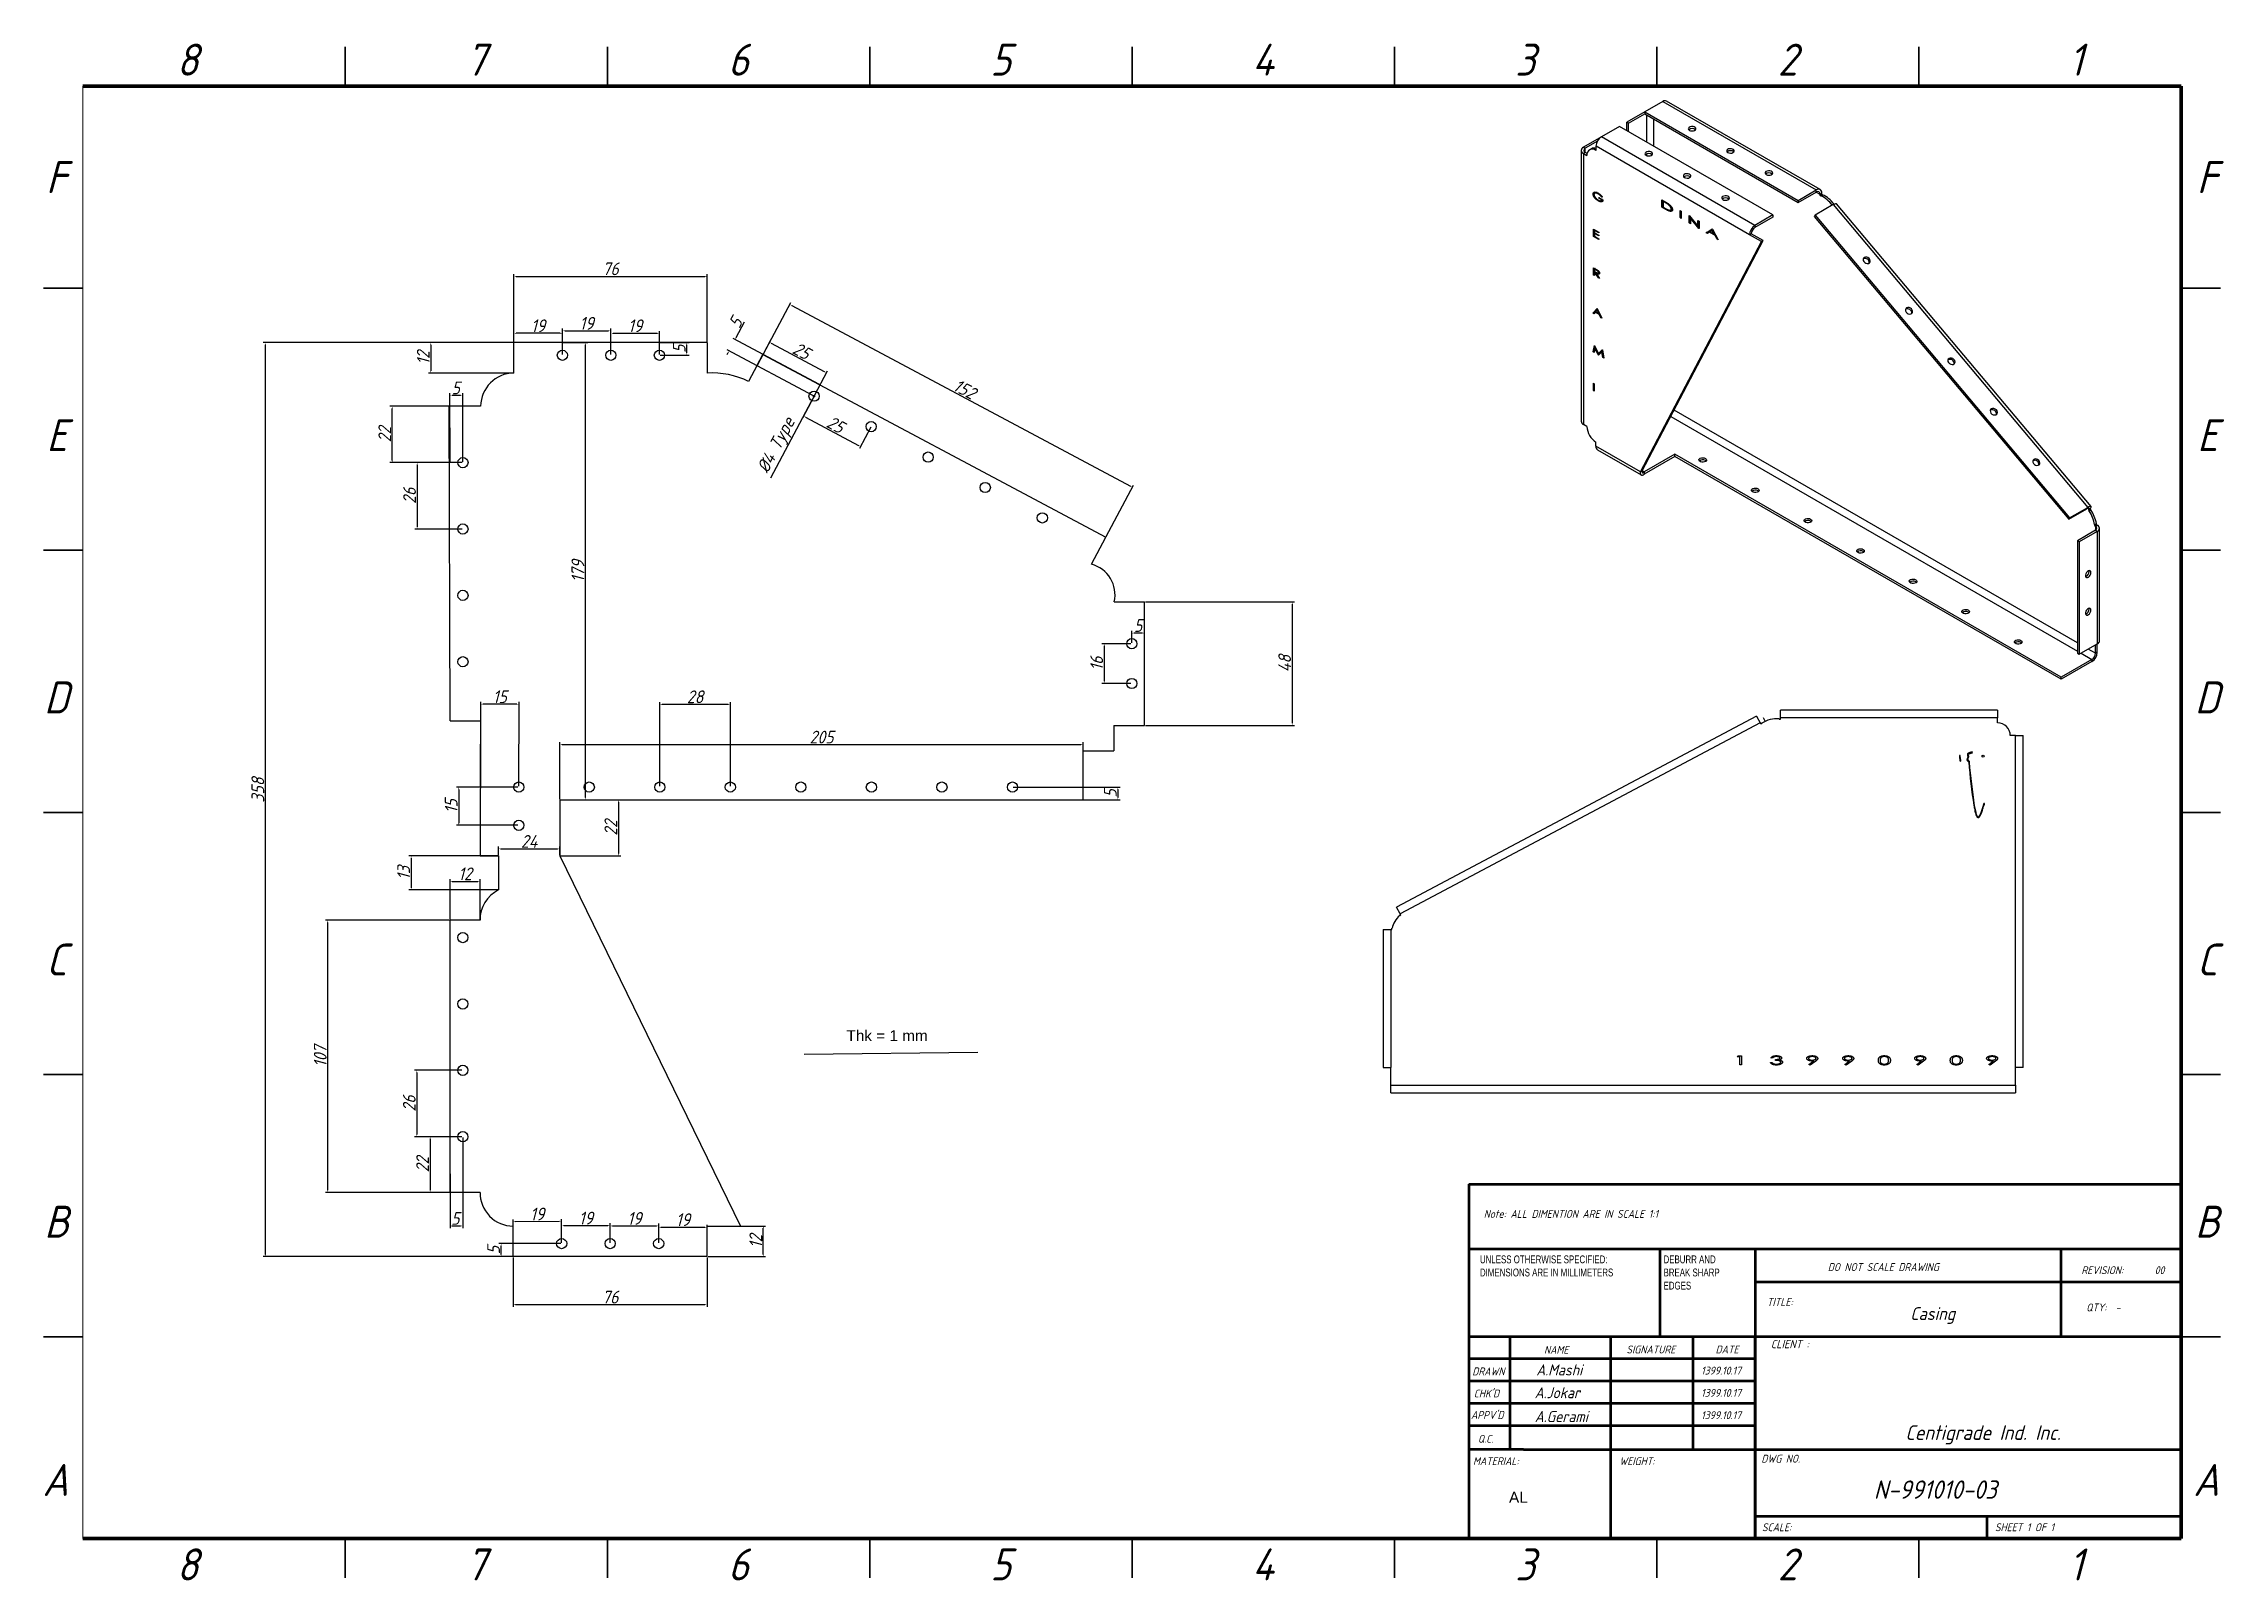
# Model space of a CAD drawing. Header units: inches. Extents: x 25 to 879, y 10 to 612.
import ezdxf

# ---------------------------------------------------------------- set-up
doc = ezdxf.new("R2010")
doc.units = ezdxf.units.IN
doc.header["$MEASUREMENT"] = 0
doc.styles.add('Geniso', font='geniso.shx', dxfattribs={"oblique": 15})
doc.styles.add('SLDTEXTSTYLE0', font='TXT', dxfattribs={"width": 0.75})
doc.styles.get("Standard").update_dxf_attribs({"font": 'arial.ttf'})
doc.dimstyles.new('Copy of Standard', dxfattribs={"dimscale": 5, "dimtxt": 1, "dimasz": 0.18, "dimexe": 0.18, "dimexo": 0.0625, "dimgap": 0.09, "dimtad": 1, "dimdec": 0, "dimzin": 0, "dimdsep": 46, "dimtxsty": 'Geniso', "dimcen": 0.09, "dimclrd": 1, "dimclre": 1, "dimadec": 0, "dimazin": 0, "dimtfac": 1, "dimtdec": 0, "dimtofl": 0, "dimtmove": 0, "dimatfit": 0, "dimfxl": 1, "dimtolj": 1, "dimtzin": 0, "dimlwd": -1, "dimlwe": -1, "dimarcsym": 0})

msp = doc.modelspace()

# ---------------------------------------------------------------- texts
at = {"color": 7, "linetype": 'Continuous', "lineweight": 0, "style": 'Geniso'}
for s, insert, char_height, attachment_point in [('8', (81.11, 611.89), 12.52, 2), ('7', (194.1, 611.89), 12.52, 2), ('6', (296.82, 611.89), 12.52, 2), ('5', (399.54, 611.89), 12.52, 2), ('4', (502.26, 611.89), 12.52, 2), ('3', (604.98, 611.89), 12.52, 2), ('2', (707.7, 611.89), 12.52, 2), ('1', (820.69, 611.89), 12.52, 2), ('F', (29.74, 565.89), 12.52, 2), ('F', (872.04, 565.89), 12.52, 2), ('E', (29.9, 464.72), 12.52, 2), ('E', (872.2, 464.72), 12.52, 2), ('D', (29.73, 362), 12.52, 2), ('D', (872.03, 362), 12.52, 2), ('C', (29.74, 259.28), 12.52, 2), ('C', (872.04, 259.28), 12.52, 2), ('B', (29.78, 156.56), 12.52, 2), ('Note: ALL DIMENTION ARE IN SCALE 1:1', (588.73, 154.89), 3.0816, 1), ('B', (872.08, 156.56), 12.52, 2), ('DO NOT SCALE DRAWING', (723.47, 134.08), 3.0816, 1), ('REVISION:       00', (822.78, 132.85), 3.0816, 1), ('TITLE:', (699.63, 120.38), 3.082, 1), ('Casing', (755.77, 116.82), 5.033, 1), ('QTY:  -', (824.67, 118.26), 3.082, 1), ('CLIENT :', (701.17, 103.98), 3.261, 1), ('A.Mashi', (609.28, 94.4), 4.348, 1), ('NAME', (612.34, 101.65), 3.082, 1), ('SIGNATURE', (644.62, 101.78), 3.082, 1), ('DATE', (679.51, 101.78), 3.082, 1), ('DRAWN', (584.24, 93.2), 3.082, 1), ('A.Jokar', (608.64, 85.48), 4.348, 1), ('1399.10.17', (673.86, 93.5), 3.082, 1), ("CHK'D", (584.85, 84.52), 3.082, 1), ('1399.10.17', (673.86, 84.77), 3.082, 1), ("APPV'D", (583.74, 76.11), 3.082, 1), ('A.Gerami', (608.7, 76.16), 4.348, 1), ('1399.10.17', (673.86, 76.03), 3.082, 1), ('Centigrade Ind. Inc.', (753.84, 70.55), 5.7523, 1), ('Q.C.', (586.44, 66.78), 3.082, 1), ('A', (29.37, 55.38), 12.52, 2), ('MATERIAL:', (584.51, 58.01), 3.082, 1), ('WEIGHT:', (641.86, 58), 3.079, 1), ('DWG NO.', (697.45, 58.99), 3.082, 1), ('A', (871.67, 55.38), 12.52, 2), ('N-991010-03', (741.49, 48.93), 7.1904, 1), ('SCALE:', (697.7, 32.11), 3.082, 1), ('SHEET 1 OF 1', (788.93, 32.11), 3.0816, 1), ('8', (81.11, 22.28), 12.52, 2), ('7', (194.1, 22.28), 12.52, 2), ('6', (296.82, 22.28), 12.52, 2), ('5', (399.54, 22.28), 12.52, 2), ('4', (502.26, 22.28), 12.52, 2), ('3', (604.98, 22.28), 12.52, 2), ('2', (707.7, 22.28), 12.52, 2), ('1', (820.69, 22.28), 12.52, 2)]:
    msp.add_mtext(s, dxfattribs=dict(at, insert=insert, char_height=char_height, attachment_point=attachment_point))
at = {"char_height": 4.293, "attachment_point": 1}
for s, width, heights, insert in [('Thk = 1 mm', 42.7627, [0.146], (339.16, 225.34)), ('AL', 21.9197, [0], (598.64, 44.47))]:
    msp.add_mtext_dynamic_manual_height_columns(s, width=width, gutter_width=1, heights=heights, dxfattribs=dict(at, insert=insert))

# ---------------------------------------------------------------- blocks, each defined once
blk = doc.blocks.new('SW_NOTE_62')
at = {"color": 0, "linetype": 'Continuous', "lineweight": 0, "char_height": 1.5, "attachment_point": 1, "style": 'SLDTEXTSTYLE0'}
for s, insert in [('UNLESS OTHERWISE SPECIFIED:', (0, 1.93)), ('DIMENSIONS ARE IN MILLIMETERS', (0, -0.57))]:
    blk.add_mtext(s, dxfattribs=dict(at, insert=insert))
blk = doc.blocks.new('SW_NOTE_63')
at = {"color": 0, "linetype": 'Continuous', "lineweight": 0, "char_height": 1.5, "attachment_point": 1, "style": 'SLDTEXTSTYLE0'}
for s, insert in [('DEBURR AND', (0, 1.93)), ('BREAK SHARP', (0, -0.57)), ('EDGES', (0, -3.07))]:
    blk.add_mtext(s, dxfattribs=dict(at, insert=insert))
blk = doc.blocks.new('*D140')
at = {"color": 1, "transparency": 16777216}
for p, q in [((306.62, 490.37), (317.35, 510.5)), ((317.72, 509.28), (450.38, 438.53)), ((440.87, 418.77), (451.6, 438.9))]:
    blk.add_line(p, q, dxfattribs=at)
for points in [[(317.79, 509.41), (317.65, 509.15), (316.93, 509.7)], [(450.45, 438.66), (450.31, 438.39), (451.18, 438.1)]]:
    blk.add_solid(points, dxfattribs=at)
at = {"layer": 'Defpoints', "color": 0, "transparency": 16777216}
for p in [(306.47, 490.09), (451.18, 438.1), (440.72, 418.49)]:
    blk.add_point(p, dxfattribs=at)
at = {"color": 0, "transparency": 16777216, "insert": (385.44, 476.51), "char_height": 5, "attachment_point": 5, "rotation": 331.92751, "style": 'Geniso'}
blk.add_mtext('\\A1;152', dxfattribs=at)
blk = doc.blocks.new('*D141')
at = {"color": 1, "transparency": 16777216}
for p, q in [((208.9, 495.11), (208.9, 521.63)), ((284.65, 495.11), (284.65, 521.63)), ((209.8, 520.73), (283.75, 520.73))]:
    blk.add_line(p, q, dxfattribs=at)
for points in [[(209.8, 520.88), (209.8, 520.58), (208.9, 520.73)], [(283.75, 520.88), (283.75, 520.58), (284.65, 520.73)]]:
    blk.add_solid(points, dxfattribs=at)
at = {"layer": 'Defpoints', "color": 0, "transparency": 16777216}
for p in [(284.65, 520.73), (208.9, 494.8), (284.65, 494.8)]:
    blk.add_point(p, dxfattribs=at)
at = {"color": 0, "transparency": 16777216, "insert": (246.77, 523.68), "char_height": 5, "attachment_point": 5, "style": 'Geniso'}
blk.add_mtext('\\A1;76', dxfattribs=at)
blk = doc.blocks.new('*D142')
at = {"color": 1, "transparency": 16777216}
for p, q in [((456.21, 393.2), (514.61, 393.2)), ((513.71, 392.3), (513.71, 345.7)), ((456.21, 344.8), (514.61, 344.8))]:
    blk.add_line(p, q, dxfattribs=at)
for points in [[(513.56, 392.3), (513.86, 392.3), (513.71, 393.2)], [(513.56, 345.7), (513.86, 345.7), (513.71, 344.8)]]:
    blk.add_solid(points, dxfattribs=at)
at = {"layer": 'Defpoints', "color": 0, "transparency": 16777216}
for p in [(455.9, 393.2), (455.9, 344.8), (513.71, 344.8)]:
    blk.add_point(p, dxfattribs=at)
at = {"color": 0, "transparency": 16777216, "insert": (510.76, 369), "char_height": 5, "attachment_point": 5, "rotation": 90, "style": 'Geniso'}
blk.add_mtext('\\A1;48', dxfattribs=at)
blk = doc.blocks.new('*D143')
at = {"color": 1, "transparency": 16777216}
for p, q in [((228.21, 494.8), (237.82, 494.8)), ((236.92, 316.52), (236.92, 493.9)), ((228.21, 315.62), (237.82, 315.62))]:
    blk.add_line(p, q, dxfattribs=at)
for points in [[(236.77, 493.9), (237.07, 493.9), (236.92, 494.8)], [(236.77, 316.52), (237.07, 316.52), (236.92, 315.62)]]:
    blk.add_solid(points, dxfattribs=at)
at = {"layer": 'Defpoints', "color": 0, "transparency": 16777216}
for p in [(227.9, 494.8), (236.92, 494.8), (227.9, 315.62)]:
    blk.add_point(p, dxfattribs=at)
at = {"color": 0, "transparency": 16777216, "insert": (233.97, 405.21), "char_height": 5, "attachment_point": 5, "rotation": 90, "style": 'Geniso'}
blk.add_mtext('\\A1;179', dxfattribs=at)
blk = doc.blocks.new('*D144')
at = {"color": 1, "transparency": 16777216}
for p, q in [((208.58, 494.8), (175.46, 494.8)), ((176.36, 493.9), (176.36, 483.7)), ((208.58, 482.8), (175.46, 482.8))]:
    blk.add_line(p, q, dxfattribs=at)
for points in [[(176.21, 493.9), (176.51, 493.9), (176.36, 494.8)], [(176.21, 483.7), (176.51, 483.7), (176.36, 482.8)]]:
    blk.add_solid(points, dxfattribs=at)
at = {"layer": 'Defpoints', "color": 0, "transparency": 16777216}
for p in [(208.9, 494.8), (176.36, 482.8), (208.9, 482.8)]:
    blk.add_point(p, dxfattribs=at)
at = {"color": 0, "transparency": 16777216, "insert": (173.41, 488.8), "char_height": 5, "attachment_point": 5, "rotation": 90, "style": 'Geniso'}
blk.add_mtext('\\A1;12', dxfattribs=at)
blk = doc.blocks.new('*D145')
at = {"color": 1, "transparency": 16777216}
for p, q in [((226.89, 315.93), (226.89, 338.14)), ((227.79, 337.24), (431, 337.24)), ((431.9, 315.93), (431.9, 338.14))]:
    blk.add_line(p, q, dxfattribs=at)
for points in [[(227.79, 337.39), (227.79, 337.09), (226.89, 337.24)], [(431, 337.39), (431, 337.09), (431.9, 337.24)]]:
    blk.add_solid(points, dxfattribs=at)
at = {"layer": 'Defpoints', "color": 0, "transparency": 16777216}
for p in [(431.9, 337.24), (226.89, 315.62), (431.9, 315.62)]:
    blk.add_point(p, dxfattribs=at)
at = {"color": 0, "transparency": 16777216, "insert": (329.4, 340.19), "char_height": 5, "attachment_point": 5, "style": 'Geniso'}
blk.add_mtext('\\A1;205', dxfattribs=at)
blk = doc.blocks.new('*D146')
at = {"color": 1, "transparency": 16777216}
for p, q in [((328.54, 478.32), (294.74, 496.35)), ((295.96, 496.72), (299.26, 502.9)), ((292.76, 490.72), (292.34, 489.92)), ((326.19, 473.91), (292.39, 491.94))]:
    blk.add_line(p, q, dxfattribs=at)
for points in [[(295.83, 496.79), (296.09, 496.65), (295.54, 495.92)], [(292.63, 490.79), (292.89, 490.65), (293.18, 491.51)]]:
    blk.add_solid(points, dxfattribs=at)
at = {"layer": 'Defpoints', "color": 0, "transparency": 16777216}
for p in [(295.54, 495.92), (326.47, 473.76), (328.82, 478.17)]:
    blk.add_point(p, dxfattribs=at)
at = {"color": 0, "transparency": 16777216, "insert": (295.75, 502.59), "char_height": 5, "attachment_point": 5, "rotation": 61.92751, "style": 'Geniso'}
blk.add_mtext('\\A1;5', dxfattribs=at)
blk = doc.blocks.new('*D147')
at = {"color": 1, "transparency": 16777216}
for p, q in [((325.34, 471.64), (309.44, 441.64)), ((326.02, 473.76), (326.92, 473.76)), ((326.47, 473.31), (326.47, 474.21))]:
    blk.add_line(p, q, dxfattribs=at)
blk.add_solid([(325.21, 471.71), (325.47, 471.57), (325.76, 472.44)], dxfattribs=at)
at = {"layer": 'Defpoints', "color": 0, "transparency": 16777216}
for p in [(325.76, 472.44), (327.17, 475.09)]:
    blk.add_point(p, dxfattribs=at)
at = {"color": 0, "transparency": 16777216, "insert": (312.14, 454.37), "char_height": 5, "attachment_point": 5, "rotation": 62.07586, "style": 'Geniso'}
blk.add_mtext('\\A1;%%C4 Type', dxfattribs=at)
blk = doc.blocks.new('*D148')
at = {"color": 1, "transparency": 16777216}
for p, q in [((266.21, 494.8), (277.53, 494.8)), ((266.21, 489.8), (277.53, 489.8)), ((276.63, 490.7), (276.63, 493.9))]:
    blk.add_line(p, q, dxfattribs=at)
for points in [[(276.48, 493.9), (276.78, 493.9), (276.63, 494.8)], [(276.48, 490.7), (276.78, 490.7), (276.63, 489.8)]]:
    blk.add_solid(points, dxfattribs=at)
at = {"layer": 'Defpoints', "color": 0, "transparency": 16777216}
for p in [(265.9, 494.8), (265.9, 489.8), (276.63, 494.8)]:
    blk.add_point(p, dxfattribs=at)
at = {"color": 0, "transparency": 16777216, "insert": (273.68, 492.3), "char_height": 5, "attachment_point": 5, "rotation": 90, "style": 'Geniso'}
blk.add_mtext('\\A1;5', dxfattribs=at)
blk = doc.blocks.new('*D149')
at = {"color": 1, "transparency": 16777216}
for p, q in [((183.96, 448.03), (183.88, 474.94)), ((187.98, 474.05), (184.78, 474.05)), ((188.96, 448.04), (188.88, 474.96))]:
    blk.add_line(p, q, dxfattribs=at)
for points in [[(184.78, 474.2), (184.78, 473.9), (183.88, 474.04)], [(187.98, 474.2), (187.98, 473.9), (188.88, 474.06)]]:
    blk.add_solid(points, dxfattribs=at)
at = {"layer": 'Defpoints', "color": 0, "transparency": 16777216}
for p in [(183.88, 474.04), (183.96, 447.71), (188.96, 447.73)]:
    blk.add_point(p, dxfattribs=at)
at = {"color": 0, "transparency": 16777216, "insert": (186.14, 477), "char_height": 5, "attachment_point": 5, "rotation": 0.16453, "style": 'Geniso'}
blk.add_mtext('\\A1;5', dxfattribs=at)
blk = doc.blocks.new('*D151')
at = {"color": 1, "transparency": 16777216}
for p, q in [((450.89, 377.11), (450.87, 381.83)), ((454.97, 380.96), (451.77, 380.94)), ((455.89, 377.13), (455.87, 381.86))]:
    blk.add_line(p, q, dxfattribs=at)
for points in [[(451.77, 381.09), (451.77, 380.79), (450.87, 380.93)], [(454.97, 381.11), (454.97, 380.81), (455.87, 380.96)]]:
    blk.add_solid(points, dxfattribs=at)
at = {"layer": 'Defpoints', "color": 0, "transparency": 16777216}
for p in [(450.87, 380.93), (450.9, 376.79), (455.9, 376.82)]:
    blk.add_point(p, dxfattribs=at)
at = {"color": 0, "transparency": 16777216, "insert": (453.35, 383.9), "char_height": 5, "attachment_point": 5, "rotation": 0.3309, "style": 'Geniso'}
blk.add_mtext('\\A1;5', dxfattribs=at)
blk = doc.blocks.new('*D139')
at = {"color": 1, "transparency": 16777216}
for p, q in [((226.58, 494.8), (110.69, 494.8)), ((111.59, 137.52), (111.59, 493.9)), ((226.58, 136.62), (110.69, 136.62))]:
    blk.add_line(p, q, dxfattribs=at)
for points in [[(111.44, 493.9), (111.74, 493.9), (111.59, 494.8)], [(111.44, 137.52), (111.74, 137.52), (111.59, 136.62)]]:
    blk.add_solid(points, dxfattribs=at)
at = {"layer": 'Defpoints', "color": 0, "transparency": 16777216}
for p in [(111.59, 494.8), (226.89, 494.8), (226.89, 136.62)]:
    blk.add_point(p, dxfattribs=at)
at = {"color": 0, "transparency": 16777216, "insert": (108.64, 319.45), "char_height": 5, "attachment_point": 5, "rotation": 90, "style": 'Geniso'}
blk.add_mtext('\\A1;358', dxfattribs=at)
blk = doc.blocks.new('*D152')
at = {"color": 1, "transparency": 16777216}
for p, q in [((227.31, 141.72), (203.01, 141.72)), ((203.91, 137.52), (203.91, 140.82)), ((227.31, 136.62), (203.01, 136.62))]:
    blk.add_line(p, q, dxfattribs=at)
for points in [[(203.76, 140.82), (204.06, 140.82), (203.91, 141.72)], [(203.76, 137.52), (204.06, 137.52), (203.91, 136.62)]]:
    blk.add_solid(points, dxfattribs=at)
at = {"layer": 'Defpoints', "color": 0, "transparency": 16777216}
for p in [(203.91, 141.72), (227.62, 141.72), (227.62, 136.62)]:
    blk.add_point(p, dxfattribs=at)
at = {"color": 0, "transparency": 16777216, "insert": (200.96, 139.17), "char_height": 5, "attachment_point": 5, "rotation": 90, "style": 'Geniso'}
blk.add_mtext('\\A1;5', dxfattribs=at)
blk = doc.blocks.new('*D153')
at = {"color": 1, "transparency": 16777216}
for p, q in [((188.9, 183.31), (188.9, 147.73)), ((183.9, 169.04), (183.9, 147.73)), ((184.8, 148.63), (188, 148.63))]:
    blk.add_line(p, q, dxfattribs=at)
for points in [[(184.8, 148.78), (184.8, 148.48), (183.9, 148.63)], [(188, 148.78), (188, 148.48), (188.9, 148.63)]]:
    blk.add_solid(points, dxfattribs=at)
at = {"layer": 'Defpoints', "color": 0, "transparency": 16777216}
for p in [(188.9, 183.62), (183.9, 169.35), (188.9, 148.63)]:
    blk.add_point(p, dxfattribs=at)
at = {"color": 0, "transparency": 16777216, "insert": (185.97, 151.58), "char_height": 5, "attachment_point": 5, "style": 'Geniso'}
blk.add_mtext('\\A1;5', dxfattribs=at)
blk = doc.blocks.new('*D154')
at = {"color": 1, "transparency": 16777216}
for p, q in [((188.58, 209.62), (169.99, 209.62)), ((170.89, 208.72), (170.89, 184.52)), ((188.58, 183.62), (169.99, 183.62))]:
    blk.add_line(p, q, dxfattribs=at)
for points in [[(170.74, 208.72), (171.04, 208.72), (170.89, 209.62)], [(170.74, 184.52), (171.04, 184.52), (170.89, 183.62)]]:
    blk.add_solid(points, dxfattribs=at)
at = {"layer": 'Defpoints', "color": 0, "transparency": 16777216}
for p in [(188.9, 209.62), (170.89, 183.62), (188.9, 183.62)]:
    blk.add_point(p, dxfattribs=at)
at = {"color": 0, "transparency": 16777216, "insert": (167.94, 196.62), "char_height": 5, "attachment_point": 5, "rotation": 90, "style": 'Geniso'}
blk.add_mtext('\\A1;26', dxfattribs=at)
blk = doc.blocks.new('*D155')
at = {"color": 1, "transparency": 16777216}
for p, q in [((188.65, 447.73), (170.11, 447.73)), ((171.01, 446.83), (171.01, 422.63)), ((188.65, 421.73), (170.11, 421.73))]:
    blk.add_line(p, q, dxfattribs=at)
for points in [[(170.86, 446.83), (171.16, 446.83), (171.01, 447.73)], [(170.86, 422.63), (171.16, 422.63), (171.01, 421.73)]]:
    blk.add_solid(points, dxfattribs=at)
at = {"layer": 'Defpoints', "color": 0, "transparency": 16777216}
for p in [(188.96, 447.73), (171.01, 421.73), (188.96, 421.73)]:
    blk.add_point(p, dxfattribs=at)
at = {"color": 0, "transparency": 16777216, "insert": (168.06, 434.73), "char_height": 5, "attachment_point": 5, "rotation": 90, "style": 'Geniso'}
blk.add_mtext('\\A1;26', dxfattribs=at)
blk = doc.blocks.new('*D156')
at = {"color": 1, "transparency": 16777216}
for p, q in [((183.58, 268.44), (135.12, 268.44)), ((136.02, 162.7), (136.02, 267.54)), ((183.58, 161.8), (135.12, 161.8))]:
    blk.add_line(p, q, dxfattribs=at)
for points in [[(135.87, 267.54), (136.17, 267.54), (136.02, 268.44)], [(135.87, 162.7), (136.17, 162.7), (136.02, 161.8)]]:
    blk.add_solid(points, dxfattribs=at)
at = {"layer": 'Defpoints', "color": 0, "transparency": 16777216}
for p in [(136.02, 268.44), (183.9, 268.44), (183.9, 161.8)]:
    blk.add_point(p, dxfattribs=at)
at = {"color": 0, "transparency": 16777216, "insert": (133.07, 215.12), "char_height": 5, "attachment_point": 5, "rotation": 90, "style": 'Geniso'}
blk.add_mtext('\\A1;107', dxfattribs=at)
blk = doc.blocks.new('*D158')
at = {"color": 1, "transparency": 16777216}
for p, q in [((208.65, 136.31), (208.65, 116.91)), ((284.65, 136.31), (284.65, 116.91)), ((209.55, 117.81), (283.75, 117.81))]:
    blk.add_line(p, q, dxfattribs=at)
for points in [[(209.55, 117.96), (209.55, 117.66), (208.65, 117.81)], [(283.75, 117.96), (283.75, 117.66), (284.65, 117.81)]]:
    blk.add_solid(points, dxfattribs=at)
at = {"layer": 'Defpoints', "color": 0, "transparency": 16777216}
for p in [(208.65, 136.62), (284.65, 136.62), (284.65, 117.81)]:
    blk.add_point(p, dxfattribs=at)
at = {"color": 0, "transparency": 16777216, "insert": (246.65, 120.76), "char_height": 5, "attachment_point": 5, "style": 'Geniso'}
blk.add_mtext('\\A1;76', dxfattribs=at)
blk = doc.blocks.new('*D159')
at = {"color": 1, "transparency": 16777216}
for p, q in [((284.96, 148.62), (307.5, 148.62)), ((306.6, 137.52), (306.6, 147.72)), ((284.96, 136.62), (307.5, 136.62))]:
    blk.add_line(p, q, dxfattribs=at)
for points in [[(306.45, 147.72), (306.75, 147.72), (306.6, 148.62)], [(306.45, 137.52), (306.75, 137.52), (306.6, 136.62)]]:
    blk.add_solid(points, dxfattribs=at)
at = {"layer": 'Defpoints', "color": 0, "transparency": 16777216}
for p in [(284.65, 148.62), (306.6, 148.62), (284.65, 136.62)]:
    blk.add_point(p, dxfattribs=at)
at = {"color": 0, "transparency": 16777216, "insert": (303.65, 142.62), "char_height": 5, "attachment_point": 5, "rotation": 90, "style": 'Geniso'}
blk.add_mtext('\\A1;12', dxfattribs=at)
blk = doc.blocks.new('*D160')
at = {"color": 1, "transparency": 16777216}
for p, q in [((227.21, 315.62), (250.73, 315.62)), ((249.83, 314.72), (249.83, 294.52)), ((227.21, 293.62), (250.73, 293.62))]:
    blk.add_line(p, q, dxfattribs=at)
for points in [[(249.68, 314.72), (249.98, 314.72), (249.83, 315.62)], [(249.68, 294.52), (249.98, 294.52), (249.83, 293.62)]]:
    blk.add_solid(points, dxfattribs=at)
at = {"layer": 'Defpoints', "color": 0, "transparency": 16777216}
for p in [(226.89, 315.62), (226.89, 293.62), (249.83, 293.62)]:
    blk.add_point(p, dxfattribs=at)
at = {"color": 0, "transparency": 16777216, "insert": (246.88, 304.62), "char_height": 5, "attachment_point": 5, "rotation": 90, "style": 'Geniso'}
blk.add_mtext('\\A1;22', dxfattribs=at)
blk = doc.blocks.new('*D162')
at = {"color": 1, "transparency": 16777216}
for p, q in [((183.9, 268.75), (183.9, 284.56)), ((184.8, 283.66), (194.75, 283.66)), ((195.65, 268.75), (195.65, 284.56))]:
    blk.add_line(p, q, dxfattribs=at)
for points in [[(184.8, 283.81), (184.8, 283.51), (183.9, 283.66)], [(194.75, 283.81), (194.75, 283.51), (195.65, 283.66)]]:
    blk.add_solid(points, dxfattribs=at)
at = {"layer": 'Defpoints', "color": 0, "transparency": 16777216}
for p in [(195.65, 283.66), (183.9, 268.44), (195.65, 268.44)]:
    blk.add_point(p, dxfattribs=at)
at = {"color": 0, "transparency": 16777216, "insert": (189.77, 286.61), "char_height": 5, "attachment_point": 5, "style": 'Geniso'}
blk.add_mtext('\\A1;12', dxfattribs=at)
blk = doc.blocks.new('*D163')
at = {"color": 1, "transparency": 16777216}
for p, q in [((227.62, 142.04), (227.62, 149.67)), ((228.52, 148.77), (245.72, 148.77)), ((246.62, 142.04), (246.62, 149.67))]:
    blk.add_line(p, q, dxfattribs=at)
for points in [[(228.52, 148.92), (228.52, 148.62), (227.62, 148.77)], [(245.72, 148.92), (245.72, 148.62), (246.62, 148.77)]]:
    blk.add_solid(points, dxfattribs=at)
at = {"layer": 'Defpoints', "color": 0, "transparency": 16777216}
for p in [(246.62, 148.77), (227.62, 141.72), (246.62, 141.72)]:
    blk.add_point(p, dxfattribs=at)
at = {"color": 0, "transparency": 16777216, "insert": (237.12, 151.72), "char_height": 5, "attachment_point": 5, "style": 'Geniso'}
blk.add_mtext('\\A1;19', dxfattribs=at)
blk = doc.blocks.new('*D164')
at = {"color": 1, "transparency": 16777216}
for p, q in [((208.62, 141.93), (208.57, 151.2)), ((226.67, 150.4), (209.47, 150.3)), ((227.62, 142.04), (227.56, 151.3))]:
    blk.add_line(p, q, dxfattribs=at)
for points in [[(209.47, 150.45), (209.47, 150.15), (208.57, 150.3)], [(226.67, 150.55), (226.67, 150.25), (227.57, 150.4)]]:
    blk.add_solid(points, dxfattribs=at)
at = {"layer": 'Defpoints', "color": 0, "transparency": 16777216}
for p in [(208.57, 150.3), (208.62, 141.62), (227.62, 141.72)]:
    blk.add_point(p, dxfattribs=at)
at = {"color": 0, "transparency": 16777216, "insert": (218.05, 153.3), "char_height": 5, "attachment_point": 5, "rotation": 0.31559, "style": 'Geniso'}
blk.add_mtext('\\A1;19', dxfattribs=at)
blk = doc.blocks.new('*D165')
at = {"color": 1, "transparency": 16777216}
for p, q in [((246.62, 142.04), (246.62, 149.54)), ((247.52, 148.64), (264.72, 148.64)), ((265.62, 142.04), (265.62, 149.54))]:
    blk.add_line(p, q, dxfattribs=at)
for points in [[(247.52, 148.79), (247.52, 148.49), (246.62, 148.64)], [(264.72, 148.79), (264.72, 148.49), (265.62, 148.64)]]:
    blk.add_solid(points, dxfattribs=at)
at = {"layer": 'Defpoints', "color": 0, "transparency": 16777216}
for p in [(265.62, 148.64), (246.62, 141.72), (265.62, 141.72)]:
    blk.add_point(p, dxfattribs=at)
at = {"color": 0, "transparency": 16777216, "insert": (256.12, 151.59), "char_height": 5, "attachment_point": 5, "style": 'Geniso'}
blk.add_mtext('\\A1;19', dxfattribs=at)
blk = doc.blocks.new('*D166')
at = {"color": 1, "transparency": 16777216}
for p, q in [((265.62, 142.04), (265.62, 149.04)), ((266.52, 148.14), (283.75, 148.14)), ((284.65, 142.04), (284.65, 149.04))]:
    blk.add_line(p, q, dxfattribs=at)
for points in [[(266.52, 148.29), (266.52, 147.99), (265.62, 148.14)], [(283.75, 148.29), (283.75, 147.99), (284.65, 148.14)]]:
    blk.add_solid(points, dxfattribs=at)
at = {"layer": 'Defpoints', "color": 0, "transparency": 16777216}
for p in [(284.65, 148.14), (265.62, 141.72), (284.65, 141.72)]:
    blk.add_point(p, dxfattribs=at)
at = {"color": 0, "transparency": 16777216, "insert": (275.13, 151.09), "char_height": 5, "attachment_point": 5, "style": 'Geniso'}
blk.add_mtext('\\A1;19', dxfattribs=at)
blk = doc.blocks.new('*D167')
at = {"color": 1, "transparency": 16777216}
for p, q in [((188.58, 183.62), (175.21, 183.62)), ((176.11, 182.72), (176.11, 162.7)), ((188.58, 161.8), (175.21, 161.8))]:
    blk.add_line(p, q, dxfattribs=at)
for points in [[(175.96, 182.72), (176.26, 182.72), (176.11, 183.62)], [(175.96, 162.7), (176.26, 162.7), (176.11, 161.8)]]:
    blk.add_solid(points, dxfattribs=at)
at = {"layer": 'Defpoints', "color": 0, "transparency": 16777216}
for p in [(188.9, 183.62), (176.11, 161.8), (188.9, 161.8)]:
    blk.add_point(p, dxfattribs=at)
at = {"color": 0, "transparency": 16777216, "insert": (173.16, 172.71), "char_height": 5, "attachment_point": 5, "rotation": 90, "style": 'Geniso'}
blk.add_mtext('\\A1;22', dxfattribs=at)
blk = doc.blocks.new('*D168')
at = {"color": 1, "transparency": 16777216}
for p, q in [((188.65, 469.8), (160.39, 469.8)), ((161.29, 448.63), (161.29, 468.9)), ((188.65, 447.73), (160.39, 447.73))]:
    blk.add_line(p, q, dxfattribs=at)
for points in [[(161.14, 468.9), (161.44, 468.9), (161.29, 469.8)], [(161.14, 448.63), (161.44, 448.63), (161.29, 447.73)]]:
    blk.add_solid(points, dxfattribs=at)
at = {"layer": 'Defpoints', "color": 0, "transparency": 16777216}
for p in [(161.29, 469.8), (188.96, 469.8), (188.96, 447.73)]:
    blk.add_point(p, dxfattribs=at)
at = {"color": 0, "transparency": 16777216, "insert": (158.34, 458.76), "char_height": 5, "attachment_point": 5, "rotation": 90, "style": 'Geniso'}
blk.add_mtext('\\A1;22', dxfattribs=at)
blk = doc.blocks.new('*D171')
at = {"color": 1, "transparency": 16777216}
for p, q in [((450.58, 376.79), (439.2, 376.79)), ((440.1, 375.89), (440.1, 362.1)), ((450.58, 361.2), (439.2, 361.2))]:
    blk.add_line(p, q, dxfattribs=at)
for points in [[(439.95, 375.89), (440.25, 375.89), (440.1, 376.79)], [(439.95, 362.1), (440.25, 362.1), (440.1, 361.2)]]:
    blk.add_solid(points, dxfattribs=at)
at = {"layer": 'Defpoints', "color": 0, "transparency": 16777216}
for p in [(450.9, 376.79), (440.1, 361.2), (450.9, 361.2)]:
    blk.add_point(p, dxfattribs=at)
at = {"color": 0, "transparency": 16777216, "insert": (437.15, 369), "char_height": 5, "attachment_point": 5, "rotation": 90, "style": 'Geniso'}
blk.add_mtext('\\A1;16', dxfattribs=at)
blk = doc.blocks.new('*D172')
at = {"color": 1, "transparency": 16777216}
for p, q in [((326.32, 473.49), (321.89, 465.19)), ((323.11, 465.56), (343.87, 454.49)), ((348.67, 461.57), (344.24, 453.27))]:
    blk.add_line(p, q, dxfattribs=at)
for points in [[(323.18, 465.69), (323.04, 465.43), (322.32, 465.98)], [(343.94, 454.62), (343.8, 454.36), (344.67, 454.06)]]:
    blk.add_solid(points, dxfattribs=at)
at = {"layer": 'Defpoints', "color": 0, "transparency": 16777216}
for p in [(326.47, 473.76), (348.82, 461.84), (344.67, 454.06)]:
    blk.add_point(p, dxfattribs=at)
at = {"color": 0, "transparency": 16777216, "insert": (334.88, 462.63), "char_height": 5, "attachment_point": 5, "rotation": 331.92751, "style": 'Geniso'}
blk.add_mtext('\\A1;25', dxfattribs=at)
blk = doc.blocks.new('*D173')
at = {"color": 1, "transparency": 16777216}
for p, q in [((304.26, 485.96), (309.43, 495.65)), ((330.57, 483.36), (309.8, 494.44)), ((326.61, 474.04), (331.78, 483.73))]:
    blk.add_line(p, q, dxfattribs=at)
for points in [[(309.88, 494.57), (309.73, 494.3), (309.01, 494.86)], [(330.64, 483.49), (330.5, 483.23), (331.36, 482.94)]]:
    blk.add_solid(points, dxfattribs=at)
at = {"layer": 'Defpoints', "color": 0, "transparency": 16777216}
for p in [(309.01, 494.86), (304.12, 485.68), (326.47, 473.76)]:
    blk.add_point(p, dxfattribs=at)
at = {"color": 0, "transparency": 16777216, "insert": (321.57, 491.5), "char_height": 5, "attachment_point": 5, "rotation": 331.92751, "style": 'Geniso'}
blk.add_mtext('\\A1;25', dxfattribs=at)
blk = doc.blocks.new('*D174')
at = {"color": 1, "transparency": 16777216}
for p, q in [((227.9, 490.11), (227.9, 500.29)), ((228.8, 499.39), (246, 499.39)), ((246.9, 490.11), (246.9, 500.29))]:
    blk.add_line(p, q, dxfattribs=at)
for points in [[(228.8, 499.54), (228.8, 499.24), (227.9, 499.39)], [(246, 499.54), (246, 499.24), (246.9, 499.39)]]:
    blk.add_solid(points, dxfattribs=at)
at = {"layer": 'Defpoints', "color": 0, "transparency": 16777216}
for p in [(246.9, 499.39), (227.9, 489.8), (246.9, 489.8)]:
    blk.add_point(p, dxfattribs=at)
at = {"color": 0, "transparency": 16777216, "insert": (237.4, 502.34), "char_height": 5, "attachment_point": 5, "style": 'Geniso'}
blk.add_mtext('\\A1;19', dxfattribs=at)
blk = doc.blocks.new('*D175')
at = {"color": 1, "transparency": 16777216}
for p, q in [((208.9, 490.11), (208.9, 499.31)), ((227, 498.41), (209.8, 498.41)), ((227.9, 490.11), (227.9, 499.31))]:
    blk.add_line(p, q, dxfattribs=at)
for points in [[(209.8, 498.56), (209.8, 498.26), (208.9, 498.41)], [(227, 498.56), (227, 498.26), (227.9, 498.41)]]:
    blk.add_solid(points, dxfattribs=at)
at = {"layer": 'Defpoints', "color": 0, "transparency": 16777216}
for p in [(208.9, 498.41), (208.9, 489.8), (227.9, 489.8)]:
    blk.add_point(p, dxfattribs=at)
at = {"color": 0, "transparency": 16777216, "insert": (218.4, 501.36), "char_height": 5, "attachment_point": 5, "style": 'Geniso'}
blk.add_mtext('\\A1;19', dxfattribs=at)
blk = doc.blocks.new('*U179')
blk.add_circle((0, 0), 2)
blk = doc.blocks.new('*U180')
at = {"color": 0, "linetype": 'ByBlock', "lineweight": -2, "transparency": 16777216}
for p in [(0, 0), (27.62, 0), (55.24, 0), (82.86, 0), (110.48, 0), (138.1, 0), (165.72, 0), (193.34, 0)]:
    blk.add_blockref('*U179', p, dxfattribs=at)
blk = doc.blocks.new('*D181')
at = {"color": 1, "transparency": 16777216}
for p, q in [((210.5, 320.62), (186.41, 320.62)), ((187.31, 319.72), (187.31, 306.52)), ((210.5, 305.62), (186.41, 305.62))]:
    blk.add_line(p, q, dxfattribs=at)
for points in [[(187.16, 319.72), (187.46, 319.72), (187.31, 320.62)], [(187.16, 306.52), (187.46, 306.52), (187.31, 305.62)]]:
    blk.add_solid(points, dxfattribs=at)
at = {"layer": 'Defpoints', "color": 0, "transparency": 16777216}
for p in [(210.82, 320.62), (187.31, 305.62), (210.82, 305.62)]:
    blk.add_point(p, dxfattribs=at)
at = {"color": 0, "transparency": 16777216, "insert": (184.36, 313.12), "char_height": 5, "attachment_point": 5, "rotation": 90, "style": 'Geniso'}
blk.add_mtext('\\A1;15', dxfattribs=at)
blk = doc.blocks.new('*D182')
at = {"color": 1, "transparency": 16777216}
for p, q in [((404.47, 320.62), (446.34, 320.62)), ((445.44, 319.72), (445.44, 316.52)), ((404.47, 315.62), (446.34, 315.62))]:
    blk.add_line(p, q, dxfattribs=at)
for points in [[(445.29, 319.72), (445.59, 319.72), (445.44, 320.62)], [(445.29, 316.52), (445.59, 316.52), (445.44, 315.62)]]:
    blk.add_solid(points, dxfattribs=at)
at = {"layer": 'Defpoints', "color": 0, "transparency": 16777216}
for p in [(404.16, 320.62), (404.16, 315.62), (445.44, 315.62)]:
    blk.add_point(p, dxfattribs=at)
at = {"color": 0, "transparency": 16777216, "insert": (442.49, 318.12), "char_height": 5, "attachment_point": 5, "rotation": 90, "style": 'Geniso'}
blk.add_mtext('\\A1;5', dxfattribs=at)
blk = doc.blocks.new('*D183')
at = {"color": 1, "transparency": 16777216}
for p, q in [((266.06, 320.93), (266.06, 353.93)), ((266.96, 353.03), (292.78, 353.03)), ((293.68, 320.93), (293.68, 353.93))]:
    blk.add_line(p, q, dxfattribs=at)
for points in [[(266.96, 353.18), (266.96, 352.88), (266.06, 353.03)], [(292.78, 353.18), (292.78, 352.88), (293.68, 353.03)]]:
    blk.add_solid(points, dxfattribs=at)
at = {"layer": 'Defpoints', "color": 0, "transparency": 16777216}
for p in [(293.68, 353.03), (266.06, 320.62), (293.68, 320.62)]:
    blk.add_point(p, dxfattribs=at)
at = {"color": 0, "transparency": 16777216, "insert": (279.87, 355.98), "char_height": 5, "attachment_point": 5, "style": 'Geniso'}
blk.add_mtext('\\A1;28', dxfattribs=at)
blk = doc.blocks.new('*U184')
blk.add_circle((0, 0), 2)
blk = doc.blocks.new('*U185')
at = {"color": 0, "linetype": 'ByBlock', "lineweight": -2, "transparency": 16777216}
for p in [(0, 0), (0, -26), (0, -52), (0, -78)]:
    blk.add_blockref('*U184', p, dxfattribs=at)
blk = doc.blocks.new('*U186')
blk.add_circle((0, 0), 2)
blk = doc.blocks.new('*U187')
at = {"color": 0, "linetype": 'ByBlock', "lineweight": -2, "transparency": 16777216}
for p in [(0, 78), (0, 52), (0, 26), (0, 0)]:
    blk.add_blockref('*U186', p, dxfattribs=at)
blk = doc.blocks.new('*U188')
blk.add_circle((0, 0), 2)
blk = doc.blocks.new('*U189')
at = {"color": 0, "linetype": 'ByBlock', "lineweight": -2, "transparency": 16777216}
for p in [(0, 0), (19, 0), (38, 0)]:
    blk.add_blockref('*U188', p, dxfattribs=at)
blk = doc.blocks.new('*D190')
at = {"color": 1, "transparency": 16777216}
for p, q in [((246.9, 490.11), (246.9, 499.3)), ((247.8, 498.4), (265, 498.4)), ((265.9, 490.11), (265.9, 499.3))]:
    blk.add_line(p, q, dxfattribs=at)
for points in [[(247.8, 498.55), (247.8, 498.25), (246.9, 498.4)], [(265, 498.55), (265, 498.25), (265.9, 498.4)]]:
    blk.add_solid(points, dxfattribs=at)
at = {"layer": 'Defpoints', "color": 0, "transparency": 16777216}
for p in [(265.9, 498.4), (246.9, 489.8), (265.9, 489.8)]:
    blk.add_point(p, dxfattribs=at)
at = {"color": 0, "transparency": 16777216, "insert": (256.4, 501.35), "char_height": 5, "attachment_point": 5, "style": 'Geniso'}
blk.add_mtext('\\A1;19', dxfattribs=at)
blk = doc.blocks.new('*D191')
at = {"color": 1, "transparency": 16777216}
for p, q in [((195.82, 320.98), (195.92, 354.01)), ((210.01, 353.07), (196.81, 353.1)), ((210.82, 320.93), (210.92, 353.96))]:
    blk.add_line(p, q, dxfattribs=at)
for points in [[(196.81, 353.25), (196.81, 352.95), (195.91, 353.11)], [(210.01, 353.22), (210.01, 352.92), (210.91, 353.06)]]:
    blk.add_solid(points, dxfattribs=at)
at = {"layer": 'Defpoints', "color": 0, "transparency": 16777216}
for p in [(195.91, 353.11), (195.82, 320.66), (210.82, 320.62)]:
    blk.add_point(p, dxfattribs=at)
at = {"color": 0, "transparency": 16777216, "insert": (203.42, 356.03), "char_height": 5, "attachment_point": 5, "rotation": 359.83108, "style": 'Geniso'}
blk.add_mtext('\\A1;15', dxfattribs=at)
blk = doc.blocks.new('*D195')
at = {"color": 1, "transparency": 16777216}
for p, q in [((202.58, 293.67), (167.78, 293.67)), ((168.68, 292.77), (168.68, 281.18)), ((202.58, 280.28), (167.78, 280.28))]:
    blk.add_line(p, q, dxfattribs=at)
for points in [[(168.53, 292.77), (168.83, 292.77), (168.68, 293.67)], [(168.53, 281.18), (168.83, 281.18), (168.68, 280.28)]]:
    blk.add_solid(points, dxfattribs=at)
at = {"layer": 'Defpoints', "color": 0, "transparency": 16777216}
for p in [(202.89, 293.67), (168.68, 280.28), (202.89, 280.28)]:
    blk.add_point(p, dxfattribs=at)
at = {"color": 0, "transparency": 16777216, "insert": (165.73, 286.97), "char_height": 5, "attachment_point": 5, "rotation": 90, "style": 'Geniso'}
blk.add_mtext('\\A1;13', dxfattribs=at)
blk = doc.blocks.new('*D196')
at = {"color": 1, "transparency": 16777216}
for p, q in [((202.89, 293.98), (202.89, 297.28)), ((203.79, 296.38), (225.99, 296.38)), ((226.89, 293.93), (226.89, 297.28))]:
    blk.add_line(p, q, dxfattribs=at)
for points in [[(203.79, 296.53), (203.79, 296.23), (202.89, 296.38)], [(225.99, 296.53), (225.99, 296.23), (226.89, 296.38)]]:
    blk.add_solid(points, dxfattribs=at)
at = {"layer": 'Defpoints', "color": 0, "transparency": 16777216}
for p in [(202.89, 293.67), (226.89, 296.38), (226.89, 293.62)]:
    blk.add_point(p, dxfattribs=at)
at = {"color": 0, "transparency": 16777216, "insert": (214.89, 299.33), "char_height": 5, "attachment_point": 5, "style": 'Geniso'}
blk.add_mtext('\\A1;24', dxfattribs=at)

# ---------------------------------------------------------------- dimensions: what is measured, and where the dimension line sits
for base, p1, p2, picture, middle in [((284.65, 520.73), (208.9, 494.8), (284.65, 494.8), '*D141', (246.77, 523.68)), ((208.9, 498.41), (227.9, 489.8), (208.9, 489.8), '*D175', (218.4, 501.36)), ((246.9, 499.39), (227.9, 489.8), (246.9, 489.8), '*D174', (237.4, 502.34)), ((265.9, 498.4), (246.9, 489.8), (265.9, 489.8), '*D190', (256.4, 501.35)), ((293.68, 353.03), (266.06, 320.62), (293.68, 320.62), '*D183', (279.87, 355.98)), ((226.89, 296.38), (202.89, 293.67), (226.89, 293.62), '*D196', (214.89, 299.33)), ((246.62, 148.77), (227.62, 141.72), (246.62, 141.72), '*D163', (237.12, 151.72)), ((265.62, 148.64), (246.62, 141.72), (265.62, 141.72), '*D165', (256.12, 151.59)), ((284.65, 148.14), (265.62, 141.72), (284.65, 141.72), '*D166', (275.13, 151.09)), ((284.65, 117.81), (208.65, 136.62), (284.65, 136.62), '*D158', (246.65, 120.76))]:
    dim = msp.add_linear_dim(base=base, p1=p1, p2=p2, dimstyle='Copy of Standard')
    dim.commit()
    dim.dimension.update_dxf_attribs({"geometry": picture, "text_midpoint": middle})
for base, p1, p2, angle, picture, middle, dimtype in [((295.54, 495.92), (326.47, 473.76), (328.82, 478.17), 61.92751, '*D146', (298.35, 501.2), 161), ((111.59, 494.8), (226.89, 136.62), (226.89, 494.8), 90, '*D139', (111.59, 319.45), 160), ((183.88, 474.04), (188.96, 447.73), (183.96, 447.71), 180.16453, '*D149', (186.15, 474.05), 161), ((168.68, 280.28), (202.89, 293.67), (202.89, 280.28), 90, '*D195', (168.68, 286.97), 160)]:
    dim = msp.add_linear_dim(base=base, p1=p1, p2=p2, angle=angle, dimstyle='Copy of Standard')
    dim.commit()
    dim.dimension.update_dxf_attribs({"geometry": picture, "text_midpoint": middle, "dimtype": dimtype})
for p1, p2, distance, picture, middle in [((306.47, 490.09), (440.72, 418.49), 22.22, '*D140', (385.44, 476.51)), ((326.47, 473.76), (304.12, 485.68), -10.4, '*D173', (321.57, 491.5)), ((326.47, 473.76), (348.82, 461.84), -8.81, '*D172', (334.88, 462.63)), ((455.9, 376.82), (450.9, 376.79), -4.14, '*D151', (453.35, 383.9)), ((210.82, 320.62), (195.82, 320.66), -32.44, '*D191', (203.42, 356.03)), ((227.62, 141.72), (208.62, 141.62), -8.68, '*D164', (218.05, 153.3))]:
    dim = msp.add_aligned_dim(p1=p1, p2=p2, distance=distance, dimstyle='Copy of Standard')
    dim.commit()
    dim.dimension.update_dxf_attribs({"geometry": picture, "text_midpoint": middle})
for base, p1, p2, picture, middle in [((176.36, 482.8), (208.9, 494.8), (208.9, 482.8), '*D144', (173.41, 488.8)), ((236.92, 494.8), (227.9, 315.62), (227.9, 494.8), '*D143', (233.97, 405.21)), ((276.63, 494.8), (265.9, 489.8), (265.9, 494.8), '*D148', (273.68, 492.3)), ((161.29, 469.8), (188.96, 447.73), (188.96, 469.8), '*D168', (158.34, 458.76)), ((171.01, 421.73), (188.96, 447.73), (188.96, 421.73), '*D155', (168.06, 434.73)), ((513.71, 344.8), (455.9, 393.2), (455.9, 344.8), '*D142', (510.76, 369)), ((440.1, 361.2), (450.9, 376.79), (450.9, 361.2), '*D171', (437.15, 369)), ((187.31, 305.62), (210.82, 320.62), (210.82, 305.62), '*D181', (184.36, 313.12)), ((445.44, 315.62), (404.16, 320.62), (404.16, 315.62), '*D182', (442.49, 318.12)), ((249.83, 293.62), (226.89, 315.62), (226.89, 293.62), '*D160', (246.88, 304.62)), ((136.02, 268.44), (183.9, 161.8), (183.9, 268.44), '*D156', (133.07, 215.12)), ((170.89, 183.62), (188.9, 209.62), (188.9, 183.62), '*D154', (167.94, 196.62)), ((176.11, 161.8), (188.9, 183.62), (188.9, 161.8), '*D167', (173.16, 172.71)), ((306.6, 148.62), (284.65, 136.62), (284.65, 148.62), '*D159', (303.65, 142.62)), ((203.91, 141.72), (227.62, 136.62), (227.62, 141.72), '*D152', (200.96, 139.17))]:
    dim = msp.add_linear_dim(base=base, p1=p1, p2=p2, angle=90, dimstyle='Copy of Standard')
    dim.commit()
    dim.dimension.update_dxf_attribs({"geometry": picture, "text_midpoint": middle})
dim = msp.add_diameter_dim_2p(p1=(327.17, 475.09), p2=(325.76, 472.44), text='%%C4 Type', dimstyle='Copy of Standard')
dim.commit()
dim.dimension.update_dxf_attribs({"geometry": '*D147', "text_midpoint": (315.3, 452.69), "dimtype": 163})
for base, p1, p2, picture, middle in [((431.9, 337.24), (226.89, 315.62), (431.9, 315.62), '*D145', (329.4, 337.24)), ((195.65, 283.66), (183.9, 268.44), (195.65, 268.44), '*D162', (189.77, 283.66)), ((188.9, 148.63), (183.9, 169.35), (188.9, 183.62), '*D153', (185.97, 148.63))]:
    dim = msp.add_linear_dim(base=base, p1=p1, p2=p2, dimstyle='Copy of Standard')
    dim.commit()
    dim.dimension.update_dxf_attribs({"geometry": picture, "text_midpoint": middle, "dimtype": 160})

# ---------------------------------------------------------------- linework, layer by layer
at = {"color": 7, "linetype": 'Continuous', "lineweight": 35}
for p, q in [((142.87, 595.22), (142.87, 610.63)), ((245.58, 595.22), (245.58, 610.63)), ((348.3, 595.22), (348.3, 610.63)), ((451.02, 610.63), (451.02, 595.22)), ((451.02, 595.22), (451.02, 610.63)), ((553.74, 595.22), (553.74, 610.63)), ((656.46, 595.22), (656.46, 610.63)), ((759.18, 595.22), (759.18, 610.63)), ((40.15, 516.13), (24.74, 516.13)), ((861.9, 516.13), (877.31, 516.13)), ((40.15, 413.41), (24.74, 413.41)), ((861.9, 413.41), (877.31, 413.41)), ((24.74, 310.69), (40.15, 310.69)), ((40.15, 310.69), (24.74, 310.69)), ((877.31, 310.69), (861.9, 310.69)), ((861.9, 310.69), (877.31, 310.69)), ((40.15, 207.97), (24.74, 207.97)), ((861.9, 207.97), (877.31, 207.97)), ((40.15, 105.25), (24.74, 105.25)), ((861.9, 105.25), (877.31, 105.25)), ((142.87, 26.15), (142.87, 10.74)), ((245.58, 26.15), (245.58, 10.74)), ((348.3, 26.15), (348.3, 10.74)), ((451.02, 10.74), (451.02, 26.15)), ((451.02, 26.15), (451.02, 10.74)), ((553.74, 26.15), (553.74, 10.74)), ((656.46, 26.15), (656.46, 10.74)), ((759.18, 26.15), (759.18, 10.74))]:
    msp.add_line(p, q, dxfattribs=at)
at = {"color": 7, "linetype": 'Continuous', "lineweight": 18}
msp.add_line((40.15, 26.15), (40.15, 595.22), dxfattribs=at)
at = {"color": 7, "linetype": 'Continuous', "lineweight": 70}
for p, q in [((40.15, 595.22), (861.9, 595.22)), ((861.9, 595.22), (861.9, 26.15)), ((861.9, 26.15), (40.15, 26.15))]:
    msp.add_line(p, q, dxfattribs=at)
at = {"color": 7, "linetype": 'Continuous', "lineweight": 25}
for p, q in [((720.47, 554.72), (660.36, 589.42)), ((651.79, 585.19), (644.71, 581.11)), ((645.42, 580.7), (644.71, 581.11)), ((644.71, 577.84), (644.71, 581.11)), ((645.42, 580.7), (651.79, 584.37)), ((658.86, 589.27), (651.79, 585.19)), ((651.86, 585.23), (651.79, 585.19)), ((651.79, 585.19), (711.9, 550.49)), ((651.79, 585.19), (651.79, 584.37)), ((651.79, 585.19), (651.79, 585.19)), ((651.79, 584.37), (711.9, 549.67)), ((652.49, 583.97), (652.49, 573.35)), ((655.32, 571.72), (655.32, 582.33)), ((658.86, 589.27), (718.97, 554.57)), ((634.81, 575.39), (627.74, 571.31)), ((633.24, 573.67), (628.45, 570.9)), ((634.82, 575.39), (634.81, 575.39)), ((641.89, 579.47), (634.82, 575.39)), ((694.93, 540.69), (634.82, 575.39)), ((702, 544.77), (641.89, 579.47)), ((645.42, 577.43), (645.42, 580.7)), ((626.86, 570.09), (626.86, 463.94)), ((627.74, 571.31), (628.45, 570.9)), ((628.45, 569.27), (627.74, 568.86)), ((627.74, 568.86), (629.16, 568.04)), ((627.74, 568.86), (627.74, 462.71)), ((628.45, 569.27), (628.45, 570.9)), ((629.23, 568.82), (628.45, 569.27)), ((630.9, 570.74), (630.2, 570.33)), ((632.7, 570.08), (632.7, 571.72)), ((692.81, 537.01), (632.7, 571.72)), ((652.49, 568.64), (652.49, 568.06)), ((631.92, 553.18), (631.56, 552.98)), ((632.25, 551.89), (632.02, 551.76)), ((632.57, 553.52), (632.13, 553.26)), ((633.77, 553.17), (633.55, 553.04)), ((633.96, 550.5), (633.61, 550.29)), ((633.85, 551.62), (635.44, 550.71)), ((633.85, 551.33), (633.85, 551.62)), ((634.1, 551.48), (633.85, 551.33)), ((635.02, 550.65), (633.85, 551.33)), ((634.78, 550.33), (635.22, 550.58)), ((635.14, 551.89), (634.93, 551.77)), ((635.21, 551.81), (634.93, 551.77)), ((635.28, 550.8), (635.02, 550.65)), ((658.53, 550.68), (659.55, 550.09)), ((658.53, 547.82), (658.53, 550.68)), ((658.89, 548.02), (658.53, 547.82)), ((660.09, 546.92), (658.53, 547.82)), ((658.89, 548.02), (658.89, 550.47)), ((659.01, 547.95), (658.89, 548.02)), ((659.26, 550.26), (659.01, 550.11)), ((659.35, 549.91), (659.01, 550.11)), ((659.01, 550.11), (659.01, 547.84)), ((659.01, 547.84), (659.57, 547.51)), ((659.6, 550.06), (659.35, 549.91)), ((660.36, 547.08), (660.09, 546.92)), ((661.1, 549.1), (660.86, 548.96)), ((661.9, 546.67), (662.34, 546.93)), ((662.5, 547.33), (662.15, 547.13)), ((662.5, 547.33), (662.48, 547.51)), ((711.9, 550.49), (718.97, 554.57)), ((711.9, 549.67), (718.97, 553.75)), ((711.9, 550.49), (711.9, 549.67)), ((725.61, 548.83), (718.54, 544.75)), ((718.97, 553.75), (718.97, 554.57)), ((718.97, 553.75), (720.39, 552.93)), ((720.39, 552.93), (721.1, 553.34)), ((720.39, 552.93), (720.39, 552.53)), ((720.39, 552.53), (721.1, 552.93)), ((720.39, 552.53), (720.74, 552.32)), ((720.74, 552.32), (721.45, 552.73)), ((721.1, 552.93), (721.1, 553.34)), ((721.45, 552.73), (721.1, 552.93)), ((725.61, 548.83), (825.27, 430.18)), ((826.58, 430.52), (726.91, 549.17)), ((631.72, 539.21), (633.79, 538.02)), ((631.72, 536.35), (631.72, 539.21)), ((632.33, 538.86), (632.07, 538.71)), ((632.07, 538.71), (632.07, 537.84)), ((633.79, 537.73), (632.07, 538.71)), ((632.08, 538.72), (632.08, 539.01)), ((665.61, 546.59), (666.08, 546.32)), ((665.61, 543.74), (665.61, 546.59)), ((665.96, 543.94), (665.61, 543.74)), ((666.08, 543.46), (665.61, 543.74)), ((665.96, 543.94), (665.96, 546.39)), ((666.08, 543.87), (665.96, 543.94)), ((666.08, 546.32), (666.08, 543.46)), ((669.23, 544.51), (669.33, 544.45)), ((669.23, 541.65), (669.23, 544.51)), ((669.58, 541.85), (669.23, 541.65)), ((669.7, 541.37), (669.23, 541.65)), ((669.33, 544.45), (672.59, 540.38)), ((669.58, 541.85), (669.58, 544.13)), ((669.7, 541.78), (669.58, 541.85)), ((669.93, 543.69), (669.7, 543.56)), ((669.7, 543.56), (669.7, 541.37)), ((672.96, 539.49), (669.7, 543.56)), ((672.59, 542.56), (673.06, 542.29)), ((672.59, 540.38), (672.59, 542.56)), ((672.94, 540.58), (672.59, 540.38)), ((673.06, 540), (672.71, 540.45)), ((672.94, 540.58), (672.94, 542.36)), ((673.06, 539.56), (672.96, 539.49)), ((673.06, 539.43), (672.96, 539.49)), ((673.06, 542.29), (673.06, 539.43)), ((675.89, 537.8), (678.2, 539.32)), ((676.24, 538.01), (678.23, 539.31)), ((677.41, 538.13), (677.16, 537.98)), ((678.25, 538.7), (677.39, 538.14)), ((677.39, 538.14), (679.09, 537.16)), ((678.2, 539.32), (678.3, 539.27)), ((678.52, 538.86), (678.25, 538.7)), ((679.09, 537.16), (678.25, 538.7)), ((678.3, 539.27), (680.58, 535.09)), ((702, 544.77), (694.93, 540.69)), ((702, 543.95), (694.93, 539.87)), ((694.93, 540.69), (694.93, 539.87)), ((702, 544.77), (702, 543.95)), ((718.54, 544.75), (718.2, 544.22)), ((718.2, 544.22), (817.87, 425.57)), ((718.54, 544.75), (818.2, 426.1)), ((632.07, 536.55), (631.72, 536.35)), ((633.79, 535.16), (631.72, 536.35)), ((632.07, 537.84), (633.79, 536.85)), ((632.33, 537.69), (632.07, 537.54)), ((632.07, 537.54), (632.07, 536.44)), ((633.79, 536.55), (632.07, 537.54)), ((632.07, 536.44), (633.79, 535.45)), ((632.08, 537.54), (632.08, 537.83)), ((633.79, 538.02), (633.79, 537.73)), ((633.79, 536.85), (633.79, 536.55)), ((633.79, 535.45), (633.79, 535.16)), ((650.08, 444.1), (697.47, 534.33)), ((650.79, 444.51), (698.17, 534.73)), ((676.24, 538.01), (675.89, 537.8)), ((676.41, 537.5), (675.89, 537.8)), ((676.75, 537.71), (676.24, 538.01)), ((677.16, 537.98), (676.41, 537.5)), ((679.33, 536.73), (677.16, 537.98)), ((679.37, 537.32), (679.09, 537.16)), ((679.53, 537.03), (679.19, 537.22)), ((679.6, 536.89), (679.33, 536.73)), ((680.06, 535.39), (679.33, 536.73)), ((680.33, 535.55), (680.06, 535.39)), ((680.58, 535.09), (680.06, 535.39)), ((692.81, 537.01), (693.52, 537.42)), ((697.47, 534.33), (692.81, 537.01)), ((698.17, 534.73), (693.52, 537.42)), ((698.17, 534.73), (697.47, 534.33)), ((631.72, 524.1), (632.47, 523.67)), ((631.72, 521.25), (631.72, 524.1)), ((632.07, 521.45), (631.72, 521.25)), ((632.07, 521.04), (631.72, 521.25)), ((632.33, 523.76), (632.07, 523.61)), ((632.07, 523.61), (632.07, 522.66)), ((632.76, 523.21), (632.07, 523.61)), ((632.07, 522.66), (632.75, 522.26)), ((632.32, 522.51), (632.07, 522.36)), ((632.07, 522.36), (632.07, 521.04)), ((632.3, 522.23), (632.07, 522.36)), ((632.08, 523.61), (632.08, 523.9)), ((632.08, 522.37), (632.08, 522.65)), ((632.56, 522.37), (632.3, 522.23)), ((633.66, 520.13), (632.3, 522.23)), ((633.1, 522.18), (632.75, 521.97)), ((632.75, 521.97), (634.1, 519.87)), ((633, 523.35), (632.76, 523.21)), ((632.9, 522.06), (632.78, 522.25)), ((633.58, 521.96), (634.02, 522.22)), ((633.99, 522.34), (633.72, 522.19)), ((633.97, 522.2), (634.02, 522.24)), ((737.41, 527.6), (737.29, 527.52)), ((633.86, 520.25), (633.66, 520.13)), ((634.1, 519.87), (633.66, 520.13)), ((631.41, 506.32), (633.15, 508.17)), ((631.76, 506.53), (631.41, 506.32)), ((631.79, 506.1), (631.41, 506.32)), ((631.76, 506.53), (633.23, 508.09)), ((632.04, 506.36), (631.76, 506.53)), ((632.35, 506.69), (631.79, 506.1)), ((632.6, 506.84), (632.35, 506.69)), ((633.99, 505.74), (632.35, 506.69)), ((633.18, 507.57), (632.53, 506.88)), ((632.53, 506.88), (633.82, 506.14)), ((633.15, 508.17), (633.21, 508.14)), ((633.41, 507.7), (633.18, 507.57)), ((633.82, 506.14), (633.18, 507.57)), ((633.21, 508.14), (634.93, 504.29)), ((634.05, 506.27), (633.82, 506.14)), ((634.13, 506.07), (633.92, 506.2)), ((634.22, 505.88), (633.99, 505.74)), ((634.54, 504.51), (633.99, 505.74)), ((634.77, 504.64), (634.54, 504.51)), ((634.93, 504.29), (634.54, 504.51)), ((754.03, 507.82), (753.9, 507.74)), ((631.56, 491.12), (632.07, 493.69)), ((631.92, 491.33), (631.56, 491.12)), ((631.92, 490.92), (631.56, 491.12)), ((631.92, 491.33), (632.31, 493.31)), ((632.28, 492.76), (631.92, 490.92)), ((631.99, 491.29), (631.92, 491.33)), ((632.07, 493.69), (632.15, 493.64)), ((632.15, 493.64), (633.64, 490.44)), ((632.5, 492.89), (632.28, 492.76)), ((633.58, 489.96), (632.28, 492.76)), ((633.94, 490.16), (633.58, 489.96)), ((633.71, 489.89), (633.58, 489.96)), ((633.64, 490.44), (635.13, 491.92)), ((634, 490.64), (633.64, 490.44)), ((635.01, 491.19), (633.71, 489.89)), ((633.94, 490.16), (633.77, 490.51)), ((633.96, 490.15), (633.94, 490.16)), ((634, 490.64), (635.22, 491.86)), ((635.3, 491.36), (635.01, 491.19)), ((635.37, 488.93), (635.01, 491.19)), ((635.13, 491.92), (635.22, 491.87)), ((635.22, 491.87), (635.72, 488.73)), ((635.66, 489.1), (635.37, 488.93)), ((635.72, 488.73), (635.37, 488.93)), ((770.64, 488.05), (770.52, 487.96)), ((631.66, 478.82), (632.01, 478.62)), ((631.66, 475.96), (631.66, 478.82)), ((632.01, 478.62), (632.01, 475.76)), ((632.01, 476.17), (631.66, 475.96)), ((632.01, 475.76), (631.66, 475.96)), ((629.16, 461.89), (627.74, 462.71)), ((661.97, 465.81), (821.25, 373.86)), ((821.25, 377.13), (663.29, 468.31)), ((787.25, 468.27), (787.13, 468.19)), ((632.69, 454.14), (632.69, 455.77)), ((650.08, 444.1), (632.69, 454.14)), ((633.31, 452.76), (650.37, 442.92)), ((650.79, 444.51), (650.08, 444.1)), ((651.54, 444.07), (650.79, 444.51)), ((663.57, 451.01), (651.54, 444.07)), ((663.57, 450.19), (651.54, 443.25)), ((814.89, 363.65), (663.57, 451.01)), ((663.57, 450.19), (663.57, 451.01)), ((814.89, 362.84), (663.57, 450.19)), ((675.56, 448.58), (675.82, 448.37)), ((803.86, 448.49), (803.74, 448.41)), ((651.54, 444.07), (651.54, 443.25)), ((696.16, 436.69), (696.42, 436.48)), ((817.87, 425.57), (824.94, 429.65)), ((818.2, 426.1), (825.27, 430.18)), ((824.94, 429.65), (825.27, 430.18)), ((825.33, 429.84), (825.69, 429.41)), ((825.53, 429.14), (826.23, 429.55)), ((825.69, 429.41), (825.53, 429.14)), ((825.53, 429.14), (825.84, 428.77)), ((825.69, 429.41), (826.4, 429.82)), ((825.84, 428.77), (826.55, 429.18)), ((826.23, 429.55), (826.4, 429.82)), ((826.55, 429.18), (826.23, 429.55)), ((716.75, 424.8), (717.01, 424.59)), ((818.2, 426.1), (817.87, 425.57)), ((828.32, 421.21), (821.25, 417.13)), ((829.03, 420.8), (821.96, 416.72)), ((827.97, 423.45), (828.67, 423.86)), ((827.97, 423.45), (827.97, 423.05)), ((827.97, 423.05), (828.67, 423.45)), ((827.97, 423.05), (828.32, 422.84)), ((828.32, 422.84), (829.03, 423.25)), ((828.32, 422.84), (828.32, 421.21)), ((828.32, 421.21), (829.03, 420.8)), ((828.67, 423.45), (828.67, 423.86)), ((829.03, 423.25), (828.67, 423.45)), ((829.03, 420.8), (829.03, 376.72)), ((829.91, 377.94), (829.91, 422.03)), ((737.35, 412.91), (737.61, 412.7)), ((821.96, 416.72), (821.25, 417.13)), ((821.25, 417.13), (821.25, 373.04)), ((821.96, 416.72), (821.96, 372.64)), ((825.85, 405.08), (825.8, 405.41)), ((757.94, 401.02), (758.2, 400.82)), ((778.53, 389.13), (778.8, 388.93)), ((825.85, 390.39), (825.8, 390.71)), ((799.13, 377.24), (799.39, 377.04)), ((821.96, 372.64), (829.03, 376.72)), ((828.32, 373.04), (828.32, 376.31)), ((829.03, 373.45), (829.03, 376.72)), ((826.91, 370.59), (814.89, 363.65)), ((826.91, 369.78), (814.89, 362.84)), ((821.25, 373.04), (821.96, 372.64)), ((822.66, 373.04), (826.91, 370.59)), ((828.32, 373.04), (825.49, 374.68)), ((826.91, 370.59), (826.91, 369.78)), ((829.03, 373.45), (828.32, 373.04)), ((814.89, 362.84), (814.89, 363.65)), ((789.96, 350.78), (704.94, 350.78)), ((704.94, 347.78), (704.94, 350.78)), ((789.96, 350.78), (789.96, 347.78)), ((695.57, 348.45), (554.61, 273.6)), ((696.97, 345.8), (556.02, 270.95)), ((695.57, 348.45), (696.97, 345.8)), ((696.97, 345.8), (697.21, 345.35)), ((697.21, 345.35), (697.65, 345.59)), ((699.01, 346.38), (698.36, 347.78)), ((704.44, 347.28), (704.94, 347.28)), ((704.94, 347.28), (704.94, 347.78)), ((789.96, 347.78), (704.94, 347.78)), ((789.96, 345.78), (789.96, 347.78)), ((780.1, 334.07), (780.02, 334.36)), ((796.96, 340.78), (794.96, 340.78)), ((796.96, 210.78), (796.96, 340.78)), ((796.96, 340.78), (799.96, 340.78)), ((799.96, 210.78), (799.96, 340.78)), ((775.31, 333.04), (775.01, 333.04)), ((775.25, 330.83), (775.55, 330.82)), ((778.44, 332.58), (778.06, 331.81)), ((778.06, 331.81), (778.33, 331.67)), ((778.43, 331.09), (778.23, 330.87)), ((778.23, 330.87), (778.59, 330.52)), ((778.33, 331.67), (778.74, 332.5)), ((778.8, 330.74), (778.43, 331.09)), ((778.59, 330.52), (778.8, 330.74)), ((778.96, 330.42), (778.66, 330.39)), ((784.88, 314.12), (784.6, 314.21)), ((556.02, 270.95), (554.61, 273.6)), ((549.3, 264.77), (552.3, 264.77)), ((549.3, 264.77), (549.3, 210.78)), ((552.3, 264.77), (552.3, 210.78)), ((552.3, 264.77), (552.8, 264.77)), ((552.8, 264.77), (552.8, 265.27)), ((555.81, 270.28), (556.26, 270.51)), ((556.26, 270.51), (556.02, 270.95)), ((687.95, 214.92), (688.36, 215.28)), ((689.03, 214.92), (687.95, 214.92)), ((688.36, 215.28), (689.7, 215.28)), ((689.03, 211.78), (689.03, 214.92)), ((689.7, 215.28), (689.7, 211.78)), ((701.91, 214.47), (701.23, 214.47)), ((703.03, 213.53), (703.03, 213.89)), ((549.3, 210.78), (552.3, 210.78)), ((552.3, 203.78), (552.3, 210.78)), ((689.7, 211.78), (689.03, 211.78)), ((701.01, 212.72), (701.68, 212.72)), ((716.05, 211.87), (717.95, 213.29)), ((716.62, 211.69), (716.05, 211.87)), ((718.75, 213.27), (716.62, 211.69)), ((730.14, 211.87), (732.04, 213.29)), ((730.71, 211.69), (730.14, 211.87)), ((732.84, 213.27), (730.71, 211.69)), ((758.32, 211.87), (760.22, 213.29)), ((758.89, 211.69), (758.32, 211.87)), ((761.01, 213.27), (758.89, 211.69)), ((786.5, 211.87), (788.4, 213.29)), ((787.07, 211.69), (786.5, 211.87)), ((789.19, 213.27), (787.07, 211.69)), ((796.96, 203.78), (796.96, 210.78)), ((799.96, 210.78), (796.96, 210.78)), ((552.3, 203.78), (796.96, 203.78)), ((552.3, 200.78), (552.3, 203.78)), ((552.3, 200.78), (796.96, 200.78)), ((796.96, 203.78), (796.96, 200.78))]:
    msp.add_line(p, q, dxfattribs=at)
for p, q in [((284.65, 494.8), (208.9, 494.8)), ((208.9, 482.8), (208.9, 494.8)), ((284.65, 494.8), (284.65, 482.8)), ((306.47, 490.09), (300.82, 479.51)), ((304.12, 485.68), (306.47, 490.09)), ((306.47, 490.09), (440.72, 418.49)), ((183.9, 346.62), (183.53, 469.8)), ((195.9, 469.8), (183.9, 469.8)), ((435.07, 407.91), (440.72, 418.49)), ((444.03, 393.2), (455.9, 393.2)), ((455.9, 344.8), (455.9, 393.2)), ((183.9, 346.62), (195.9, 346.62)), ((195.9, 346.62), (195.74, 293.67)), ((443.9, 344.8), (455.9, 344.8)), ((443.9, 344.8), (443.9, 334.8)), ((431.9, 315.62), (431.9, 334.8)), ((431.9, 334.8), (443.9, 334.8)), ((226.89, 315.62), (431.9, 315.62)), ((226.89, 315.62), (226.89, 293.62)), ((195.74, 293.67), (202.89, 293.67)), ((202.89, 293.67), (202.89, 280.28)), ((226.89, 293.62), (297.65, 148.62)), ((183.9, 161.8), (183.9, 268.44)), ((195.65, 268.44), (183.9, 268.44)), ((322.61, 215.96), (390.57, 216.72)), ((195.65, 161.8), (183.9, 161.8)), ((208.65, 136.62), (208.65, 148.62)), ((284.65, 136.62), (284.65, 148.62)), ((284.65, 148.62), (297.65, 148.62)), ((208.65, 136.62), (208.62, 141.62)), ((284.65, 136.62), (208.65, 136.62))]:
    msp.add_line(p, q)
at = {"color": 7, "linetype": 'Continuous', "lineweight": 50}
for p, q in [((582.92, 165.02), (861.9, 165.02)), ((582.92, 165.02), (582.92, 139.66)), ((582.92, 139.66), (861.9, 139.66)), ((582.92, 139.66), (582.92, 26.67)), ((657.7, 139.66), (657.7, 105.25)), ((695.09, 139.66), (695.09, 26.15)), ((814.84, 105.25), (814.84, 139.66)), ((861.9, 126.56), (695.09, 126.56)), ((861.9, 105.25), (582.92, 105.25)), ((598.94, 105.25), (598.94, 61.08)), ((638.37, 105.25), (638.37, 26.67)), ((670.65, 105.25), (670.65, 61.08)), ((695.09, 26.67), (695.09, 105.25)), ((695.09, 96.52), (582.92, 96.52)), ((695.09, 87.78), (582.92, 87.78)), ((695.09, 79.05), (582.92, 79.05)), ((695.09, 70.32), (582.92, 70.32)), ((604.28, 61.08), (582.92, 61.08)), ((604.28, 61.08), (861.9, 61.08)), ((695.09, 34.88), (861.9, 34.88)), ((785.89, 26.15), (785.89, 34.88))]:
    msp.add_line(p, q, dxfattribs=at)
at = {"color": 7, "linetype": 'Continuous', "lineweight": 25, "flags": 128}
for points in [[(669.29, 577.94), (669.74, 577.76), (670.28, 577.69), (670.83, 577.73), (671.31, 577.89), (671.66, 578.13), (671.83, 578.44), (671.81, 578.75), (671.59, 579.04), (671.2, 579.27), (670.69, 579.4), (670.14, 579.41), (669.62, 579.31), (669.2, 579.11), (668.93, 578.83), (668.85, 578.52), (668.98, 578.21), (669.29, 577.94)], [(652.32, 568.15), (652.77, 567.97), (653.31, 567.89), (653.86, 567.94), (654.34, 568.09), (654.69, 568.34), (654.86, 568.64), (654.84, 568.96), (654.62, 569.25), (654.23, 569.47), (653.72, 569.6), (653.17, 569.62), (652.65, 569.52), (652.22, 569.31), (651.96, 569.03), (651.88, 568.72), (652.01, 568.41), (652.32, 568.15)], [(684.31, 569.27), (684.77, 569.09), (685.31, 569.02), (685.85, 569.06), (686.33, 569.22), (686.69, 569.46), (686.86, 569.76), (686.84, 570.08), (686.61, 570.37), (686.22, 570.6), (685.72, 570.72), (685.17, 570.74), (684.65, 570.64), (684.22, 570.43), (683.95, 570.16), (683.88, 569.84), (684, 569.53), (684.31, 569.27)], [(667.34, 559.47), (667.8, 559.29), (668.34, 559.22), (668.88, 559.26), (669.36, 559.42), (669.72, 559.66), (669.89, 559.96), (669.86, 560.28), (669.64, 560.57), (669.25, 560.8), (668.75, 560.93), (668.2, 560.94), (667.67, 560.84), (667.25, 560.64), (666.98, 560.36), (666.91, 560.04), (667.03, 559.73), (667.34, 559.47)], [(699.34, 560.59), (699.8, 560.41), (700.33, 560.34), (700.88, 560.39), (701.36, 560.54), (701.71, 560.79), (701.89, 561.09), (701.86, 561.41), (701.64, 561.7), (701.25, 561.92), (700.74, 562.05), (700.19, 562.06), (699.67, 561.96), (699.25, 561.76), (698.98, 561.48), (698.9, 561.17), (699.03, 560.86), (699.34, 560.59)], [(682.37, 550.8), (682.82, 550.62), (683.36, 550.54), (683.91, 550.59), (684.39, 550.74), (684.74, 550.99), (684.92, 551.29), (684.89, 551.61), (684.67, 551.9), (684.28, 552.12), (683.77, 552.25), (683.22, 552.27), (682.7, 552.17), (682.28, 551.96), (682.01, 551.69), (681.93, 551.37), (682.06, 551.06), (682.37, 550.8)], [(725.61, 548.83), (726, 549.04), (726.34, 549.18), (726.62, 549.24), (726.82, 549.23), (726.91, 549.17)], [(737.75, 528.13), (737.43, 527.83), (737.28, 527.43), (737.32, 526.96), (737.54, 526.51), (737.92, 526.12), (738.4, 525.85), (738.92, 525.74), (739.41, 525.8), (739.8, 526.03), (740.04, 526.39), (740.09, 526.83), (739.96, 527.3), (739.65, 527.73), (739.22, 528.06), (738.71, 528.25), (738.19, 528.27), (737.75, 528.13)], [(754.36, 508.35), (754.04, 508.06), (753.89, 507.65), (753.93, 507.19), (754.15, 506.73), (754.53, 506.34), (755.01, 506.08), (755.53, 505.97), (756.02, 506.03), (756.41, 506.25), (756.65, 506.61), (756.71, 507.05), (756.57, 507.52), (756.27, 507.95), (755.83, 508.28), (755.32, 508.47), (754.81, 508.5), (754.36, 508.35)], [(770.97, 488.58), (770.65, 488.28), (770.5, 487.87), (770.54, 487.41), (770.77, 486.95), (771.14, 486.57), (771.63, 486.3), (772.15, 486.19), (772.63, 486.25), (773.02, 486.48), (773.26, 486.84), (773.32, 487.28), (773.18, 487.74), (772.88, 488.17), (772.44, 488.51), (771.93, 488.7), (771.42, 488.72), (770.97, 488.58)], [(787.58, 468.8), (787.26, 468.5), (787.11, 468.1), (787.15, 467.63), (787.38, 467.18), (787.76, 466.79), (788.24, 466.52), (788.76, 466.41), (789.25, 466.48), (789.64, 466.7), (789.87, 467.06), (789.93, 467.5), (789.8, 467.97), (789.49, 468.4), (789.05, 468.73), (788.54, 468.92), (788.03, 468.95), (787.58, 468.8)], [(675.56, 449.39), (675.87, 449.13), (676, 448.82), (675.92, 448.5), (675.66, 448.23), (675.23, 448.02), (674.71, 447.92), (674.16, 447.94), (673.65, 448.06), (673.26, 448.29), (673.04, 448.58), (673.02, 448.9), (673.19, 449.2), (673.54, 449.45), (674.02, 449.6), (674.57, 449.64), (675.11, 449.57), (675.56, 449.39)], [(804.2, 449.02), (803.88, 448.73), (803.73, 448.32), (803.77, 447.86), (803.99, 447.4), (804.37, 447.01), (804.85, 446.75), (805.37, 446.64), (805.86, 446.7), (806.25, 446.92), (806.49, 447.28), (806.54, 447.72), (806.41, 448.19), (806.1, 448.62), (805.66, 448.95), (805.15, 449.14), (804.64, 449.17), (804.2, 449.02)], [(696.16, 437.5), (696.47, 437.24), (696.59, 436.93), (696.52, 436.62), (696.25, 436.34), (695.83, 436.13), (695.3, 436.03), (694.75, 436.05), (694.25, 436.18), (693.86, 436.4), (693.64, 436.69), (693.61, 437.01), (693.79, 437.31), (694.14, 437.56), (694.62, 437.71), (695.16, 437.76), (695.7, 437.68), (696.16, 437.5)], [(825.69, 429.41), (825.8, 429.6), (825.84, 429.75), (825.82, 429.86), (825.75, 429.92), (825.62, 429.93), (825.43, 429.88), (825.21, 429.79), (824.94, 429.65)], [(826.4, 429.82), (826.55, 430.1), (826.62, 430.33), (826.6, 430.49), (826.48, 430.58), (826.28, 430.59), (826.01, 430.53), (825.67, 430.39), (825.27, 430.18)], [(716.75, 425.61), (717.06, 425.35), (717.19, 425.04), (717.11, 424.73), (716.84, 424.45), (716.42, 424.24), (715.9, 424.14), (715.35, 424.16), (714.84, 424.29), (714.45, 424.51), (714.23, 424.8), (714.2, 425.12), (714.38, 425.42), (714.73, 425.67), (715.21, 425.82), (715.76, 425.87), (716.3, 425.79), (716.75, 425.61)], [(737.35, 413.72), (737.66, 413.46), (737.78, 413.15), (737.71, 412.84), (737.44, 412.56), (737.01, 412.36), (736.49, 412.25), (735.94, 412.27), (735.44, 412.4), (735.05, 412.62), (734.82, 412.91), (734.8, 413.23), (734.97, 413.53), (735.33, 413.78), (735.81, 413.93), (736.35, 413.98), (736.89, 413.9), (737.35, 413.72)], [(757.94, 401.84), (758.25, 401.57), (758.38, 401.26), (758.3, 400.95), (758.03, 400.67), (757.61, 400.47), (757.09, 400.37), (756.54, 400.38), (756.03, 400.51), (755.64, 400.73), (755.42, 401.03), (755.39, 401.34), (755.57, 401.64), (755.92, 401.89), (756.4, 402.04), (756.95, 402.09), (757.48, 402.02), (757.94, 401.84)], [(826.55, 404.68), (826.48, 405.08), (826.28, 405.34), (825.97, 405.43), (825.59, 405.34), (825.2, 405.07), (824.85, 404.67), (824.59, 404.19), (824.45, 403.69), (824.45, 403.24), (824.59, 402.9), (824.85, 402.72), (825.2, 402.72), (825.59, 402.9), (825.97, 403.24), (826.28, 403.69), (826.48, 404.19), (826.55, 404.68)], [(778.53, 389.95), (778.85, 389.68), (778.97, 389.37), (778.9, 389.06), (778.63, 388.78), (778.2, 388.58), (777.68, 388.48), (777.13, 388.49), (776.63, 388.62), (776.24, 388.85), (776.01, 389.14), (775.99, 389.45), (776.16, 389.76), (776.52, 390), (777, 390.16), (777.54, 390.2), (778.08, 390.13), (778.53, 389.95)], [(826.55, 389.98), (826.48, 390.38), (826.28, 390.64), (825.97, 390.73), (825.59, 390.64), (825.2, 390.38), (824.85, 389.97), (824.59, 389.49), (824.45, 388.99), (824.45, 388.54), (824.59, 388.2), (824.85, 388.02), (825.2, 388.02), (825.59, 388.2), (825.97, 388.54), (826.28, 388.99), (826.48, 389.49), (826.55, 389.98)], [(799.13, 378.06), (799.44, 377.8), (799.57, 377.49), (799.49, 377.17), (799.22, 376.89), (798.8, 376.69), (798.28, 376.59), (797.72, 376.6), (797.22, 376.73), (796.83, 376.96), (796.61, 377.25), (796.58, 377.57), (796.76, 377.87), (797.11, 378.11), (797.59, 378.27), (798.14, 378.31), (798.67, 378.24), (799.13, 378.06)]]:
    msp.add_lwpolyline(points, dxfattribs=at)
for centre in [(227.9, 489.8), (246.9, 489.8), (265.9, 489.8), (326.47, 473.76), (348.82, 461.84), (371.17, 449.92), (393.52, 438), (415.87, 426.08), (450.9, 376.79), (450.9, 361.2), (210.82, 305.62)]:
    msp.add_circle(centre, 2)
at = {"color": 7, "linetype": 'Continuous', "lineweight": 25}
msp.add_circle((784.27, 332.72), 0.392, dxfattribs=at)
for centre, radius, start, end in [((659.74, 588.04), 1.51, 65.69288, 125.61758), ((637.3, 571.51), 4.61, 122.60548, 177.39452), ((670.35, 576.62), 2.02, 49.06676, 130.93324), ((628.21, 570.09), 1.31, 110.78342, 249.21658), ((628.76, 570.09), 0.873, 110.78342, 249.21658), ((631.32, 568.39), 2.18, 50.79671, 189.21404), ((631.88, 568.83), 2.15, 67.84727, 117.14673), ((653.38, 566.83), 2.02, 49.06676, 130.93324), ((685.38, 567.95), 2.02, 49.06676, 130.93324), ((668.4, 558.15), 2.02, 49.06676, 130.93324), ((700.4, 559.27), 2.02, 49.06676, 130.93324), ((683.43, 549.48), 2.02, 49.06676, 130.93324), ((719.8, 553.55), 1.31, 350.78596, 129.20329), ((719.53, 553.07), 0.873, 350.78596, 129.20329), ((715.26, 541.17), 12.43, 36.75317, 63.81016), ((715.96, 541.57), 12.44, 36.70895, 63.80771), ((697.42, 536.8), 4.61, 122.60548, 177.39452), ((696.59, 537.28), 3.07, 122.60548, 177.39452), ((738.12, 526.12), 1.63, 355.03406, 115.38375), ((754.73, 506.35), 1.63, 355.03406, 115.38375), ((771.34, 486.57), 1.63, 355.03406, 115.38375), ((628.37, 464.08), 1.51, 185.6948, 245.62534), ((636.83, 462.24), 7.68, 182.60548, 237.39452), ((787.95, 466.79), 1.63, 355.03406, 115.38375), ((634.16, 453.98), 1.48, 173.70115, 234.98667), ((674.51, 446.82), 2.04, 59.07927, 130.7064), ((804.56, 447.02), 1.63, 355.03406, 115.38375), ((695.11, 434.93), 2.04, 59.07927, 130.7064), ((812.25, 420.25), 16.05, 11.53844, 32.09712), ((812.95, 420.65), 16.05, 11.53844, 32.09712), ((715.7, 423.04), 2.04, 59.07927, 130.7064), ((828.01, 422.03), 0.873, 290.78342, 69.21658), ((828.56, 422.03), 1.31, 290.78342, 69.21658), ((736.29, 411.15), 2.04, 59.07927, 130.7064), ((823.8, 405.05), 2.04, 289.28517, 0.92585), ((756.89, 399.27), 2.04, 59.07927, 130.7064), ((777.48, 387.38), 2.04, 59.07927, 130.7064), ((823.8, 390.35), 2.04, 289.28517, 0.92585), ((798.08, 375.49), 2.04, 59.07927, 130.7064), ((828.41, 378.09), 1.51, 294.37466, 354.3052), ((824.42, 373.66), 4.61, 302.60548, 357.39452), ((825.25, 373.18), 3.07, 302.60548, 357.39452), ((703.31, 337.35), 10, 83.48401, 124.48421), ((789.96, 340.78), 5, 0, 90), ((778.78, 331.45), 0.8, 153.54778, 226.71624), ((778.78, 331.45), 0.5, 153.54778, 226.71624), ((778.46, 330.38), 0.2, 4.8554, 46.71624), ((778.56, 332.59), 0.2, 333.54778, 40.53179), ((778.46, 330.38), 0.5, 4.8554, 46.71624), ((562.51, 262.84), 10, 132.00171, 165.96652)]:
    msp.add_arc(centre, radius, start, end, dxfattribs=at)
for centre, radius, start, end in [((208.9, 469.8), 13, 90, 180), ((286.72, 451.62), 31.25, 63.17449, 93.80526), ((431.99, 395.95), 12.35, 347.1389, 75.5483), ((208.65, 268.62), 13, 116.25399, 180.79444), ((208.65, 161.62), 13, 179.20556, 269.99611)]:
    msp.add_arc(centre, radius, start, end)
for points, knots in [([(631.56, 552.98), (631.57, 553.01), (631.57, 553.08), (631.58, 553.17), (631.6, 553.26), (631.63, 553.34), (631.66, 553.41), (631.71, 553.47), (631.76, 553.53), (631.82, 553.59), (631.89, 553.63), (631.96, 553.67), (632.04, 553.7), (632.13, 553.72), (632.22, 553.74), (632.32, 553.74), (632.42, 553.74), (632.53, 553.72), (632.65, 553.71), (632.77, 553.68), (632.89, 553.64), (633.01, 553.6), (633.14, 553.54), (633.28, 553.48), (633.41, 553.41), (633.51, 553.36), (633.55, 553.33)], [0, 0, 0, 0, 0.033321, 0.06638, 0.09941, 0.132666, 0.166617, 0.201336, 0.23732, 0.274478, 0.31276, 0.35129, 0.390665, 0.430921, 0.472119, 0.514518, 0.558256, 0.603387, 0.649683, 0.696602, 0.744447, 0.793371, 0.843227, 0.89417, 0.946468, 1, 1, 1, 1]), ([(632.02, 551.76), (631.98, 551.81), (631.91, 551.92), (631.82, 552.08), (631.74, 552.24), (631.68, 552.4), (631.63, 552.55), (631.59, 552.7), (631.57, 552.84), (631.57, 552.93), (631.56, 552.98)], [0, 0, 0, 0, 0.142708, 0.277579, 0.405141, 0.52792, 0.647085, 0.764187, 0.881237, 1, 1, 1, 1]), ([(633.55, 553.04), (633.51, 553.06), (633.44, 553.1), (633.34, 553.15), (633.23, 553.2), (633.13, 553.24), (633.03, 553.28), (632.93, 553.31), (632.83, 553.33), (632.73, 553.35), (632.64, 553.36), (632.55, 553.37), (632.46, 553.37), (632.39, 553.36), (632.31, 553.34), (632.25, 553.32), (632.18, 553.29), (632.13, 553.26), (632.08, 553.22), (632.03, 553.17), (632, 553.12), (631.97, 553.06), (631.94, 553), (631.93, 552.94), (631.92, 552.87), (631.91, 552.81), (631.91, 552.79)], [0, 0, 0, 0, 0.050193, 0.100018, 0.149536, 0.198393, 0.247375, 0.295892, 0.344499, 0.39329, 0.441102, 0.486962, 0.53133, 0.574042, 0.615541, 0.655606, 0.694938, 0.733242, 0.770391, 0.805883, 0.840192, 0.873189, 0.905236, 0.937053, 0.968446, 1, 1, 1, 1]), ([(631.91, 552.79), (631.91, 552.76), (631.92, 552.71), (631.93, 552.62), (631.94, 552.54), (631.97, 552.45), (632, 552.35), (632.04, 552.25), (632.08, 552.16), (632.14, 552.05), (632.19, 551.95), (632.26, 551.85), (632.32, 551.75), (632.4, 551.64), (632.48, 551.54), (632.56, 551.44), (632.65, 551.35), (632.75, 551.25), (632.85, 551.15), (632.95, 551.06), (633.05, 550.97), (633.16, 550.89), (633.27, 550.81), (633.38, 550.73), (633.49, 550.66), (633.57, 550.61), (633.6, 550.59)], [0, 0, 0, 0, 0.031288, 0.062672, 0.094252, 0.126347, 0.159466, 0.193564, 0.229126, 0.266265, 0.304541, 0.343504, 0.383324, 0.424084, 0.466335, 0.50968, 0.554675, 0.60135, 0.649111, 0.697197, 0.745805, 0.795102, 0.844994, 0.895734, 0.947459, 1, 1, 1, 1]), ([(631.92, 553.18), (631.93, 553.3), (631.96, 553.54), (632.09, 553.76), (632.22, 553.79), (632.27, 553.81)], [0, 0, 0, 0, 0.394964, 0.790564, 1, 1, 1, 1]), ([(633.61, 550.29), (633.57, 550.32), (633.49, 550.37), (633.37, 550.44), (633.25, 550.52), (633.13, 550.6), (633.02, 550.69), (632.92, 550.77), (632.81, 550.86), (632.71, 550.95), (632.61, 551.04), (632.52, 551.14), (632.42, 551.23), (632.34, 551.33), (632.25, 551.44), (632.17, 551.54), (632.09, 551.65), (632.04, 551.72), (632.02, 551.76)], [0, 0, 0, 0, 0.073459, 0.144932, 0.214485, 0.282508, 0.348764, 0.413676, 0.476997, 0.538825, 0.599627, 0.659155, 0.717793, 0.775514, 0.832336, 0.888795, 0.944635, 1, 1, 1, 1]), ([(633.13, 553.53), (633.04, 553.55), (632.82, 553.61), (632.64, 553.52), (632.54, 553.47)], [0, 0, 0, 0, 0.390412, 1, 1, 1, 1]), ([(633.55, 553.33), (633.59, 553.31), (633.67, 553.27), (633.78, 553.19), (633.89, 553.12), (634, 553.04), (634.11, 552.96), (634.21, 552.88), (634.32, 552.79), (634.42, 552.7), (634.52, 552.6), (634.62, 552.51), (634.72, 552.4), (634.82, 552.29), (634.92, 552.18), (635.02, 552.06), (635.12, 551.94), (635.18, 551.86), (635.21, 551.81)], [0, 0, 0, 0, 0.065197, 0.129331, 0.192746, 0.255509, 0.31745, 0.378608, 0.439336, 0.499777, 0.560028, 0.620983, 0.682032, 0.744065, 0.806662, 0.870422, 0.93455, 1, 1, 1, 1]), ([(634.93, 551.77), (634.88, 551.84), (634.77, 551.97), (634.61, 552.16), (634.44, 552.34), (634.26, 552.51), (634.08, 552.67), (633.9, 552.81), (633.72, 552.94), (633.61, 553.01), (633.55, 553.04)], [0, 0, 0, 0, 0.125594, 0.251374, 0.378411, 0.507093, 0.635032, 0.75935, 0.880695, 1, 1, 1, 1]), ([(633.6, 550.59), (633.65, 550.57), (633.74, 550.51), (633.87, 550.45), (634, 550.39), (634.12, 550.35), (634.24, 550.32), (634.35, 550.29), (634.46, 550.28), (634.56, 550.28), (634.65, 550.29), (634.74, 550.31), (634.81, 550.34), (634.87, 550.38), (634.92, 550.43), (634.97, 550.5), (635, 550.57), (635.02, 550.62), (635.02, 550.65)], [0, 0, 0, 0, 0.080199, 0.157151, 0.231628, 0.303341, 0.373066, 0.440526, 0.506672, 0.571212, 0.63348, 0.692196, 0.747821, 0.800685, 0.851653, 0.901306, 0.9506, 1, 1, 1, 1]), ([(635.44, 550.71), (635.44, 550.68), (635.43, 550.63), (635.43, 550.55), (635.42, 550.48), (635.4, 550.41), (635.39, 550.34), (635.36, 550.28), (635.34, 550.23), (635.31, 550.18), (635.28, 550.13), (635.24, 550.09), (635.2, 550.05), (635.15, 550.01), (635.1, 549.99), (635.05, 549.96), (635, 549.94), (634.91, 549.92), (634.81, 549.9), (634.67, 549.9), (634.52, 549.92), (634.36, 549.96), (634.18, 550.02), (634, 550.09), (633.81, 550.18), (633.68, 550.26), (633.61, 550.29)], [0, 0, 0, 0, 0.0289274, 0.0571594, 0.0849907, 0.1122848, 0.1391799, 0.1657896, 0.1921539, 0.2186363, 0.2451728, 0.2718824, 0.2987604, 0.3261824, 0.3539565, 0.3824701, 0.4116493, 0.4414799, 0.5025583, 0.565242, 0.629961, 0.6973934, 0.7676344, 0.8413979, 0.918623, 1, 1, 1, 1]), ([(635.45, 550.25), (635.36, 550.19), (635.13, 550.05), (634.71, 550.14), (634.42, 550.28), (634.35, 550.32)], [0, 0, 0, 0, 0.31281, 0.809268, 1, 1, 1, 1]), ([(635.18, 550.57), (635.18, 550.57), (635.3, 550.59), (635.34, 550.73), (635.38, 550.86)], [0, 0, 0, 0, 0.075801, 1, 1, 1, 1]), ([(660.86, 548.96), (660.84, 548.98), (660.8, 549.01), (660.73, 549.05), (660.66, 549.1), (660.59, 549.15), (660.51, 549.2), (660.43, 549.26), (660.34, 549.31), (660.25, 549.37), (660.16, 549.43), (660.05, 549.5), (659.95, 549.56), (659.84, 549.63), (659.72, 549.69), (659.6, 549.77), (659.48, 549.84), (659.4, 549.89), (659.35, 549.91)], [0, 0, 0, 0, 0.039822, 0.082532, 0.128141, 0.176956, 0.228718, 0.283708, 0.341649, 0.402506, 0.46663, 0.533369, 0.60371, 0.676671, 0.75291, 0.832101, 0.914572, 1, 1, 1, 1]), ([(659.55, 550.09), (659.59, 550.07), (659.68, 550.02), (659.81, 549.94), (659.94, 549.86), (660.06, 549.79), (660.17, 549.72), (660.29, 549.65), (660.39, 549.59), (660.49, 549.52), (660.59, 549.46), (660.68, 549.4), (660.77, 549.34), (660.86, 549.28), (660.93, 549.22), (661.01, 549.17), (661.08, 549.12), (661.12, 549.09), (661.14, 549.07)], [0, 0, 0, 0, 0.084329, 0.165869, 0.244312, 0.319975, 0.392555, 0.462346, 0.52906, 0.593018, 0.654207, 0.712013, 0.767394, 0.819715, 0.869016, 0.915585, 0.959123, 1, 1, 1, 1]), ([(659.57, 547.51), (659.61, 547.49), (659.69, 547.44), (659.81, 547.38), (659.93, 547.31), (660.04, 547.25), (660.14, 547.19), (660.24, 547.14), (660.33, 547.09), (660.42, 547.04), (660.51, 546.99), (660.59, 546.95), (660.66, 546.92), (660.74, 546.88), (660.8, 546.85), (660.86, 546.82), (660.92, 546.8), (660.95, 546.79), (660.97, 546.78)], [0, 0, 0, 0, 0.088367, 0.173203, 0.254504, 0.33228, 0.406876, 0.477955, 0.545501, 0.609541, 0.670404, 0.727775, 0.781619, 0.831962, 0.879197, 0.922916, 0.963209, 1, 1, 1, 1]), ([(662.66, 546.83), (662.66, 546.8), (662.65, 546.73), (662.64, 546.63), (662.61, 546.55), (662.58, 546.47), (662.53, 546.41), (662.48, 546.35), (662.41, 546.3), (662.34, 546.26), (662.26, 546.23), (662.17, 546.21), (662.07, 546.19), (661.97, 546.19), (661.87, 546.19), (661.75, 546.2), (661.64, 546.22), (661.51, 546.25), (661.38, 546.3), (661.23, 546.35), (661.07, 546.41), (660.9, 546.49), (660.72, 546.58), (660.52, 546.68), (660.31, 546.8), (660.16, 546.88), (660.09, 546.92)], [0, 0, 0, 0, 0.029466, 0.058333, 0.086974, 0.11592, 0.145472, 0.175961, 0.207755, 0.240937, 0.27527, 0.31014, 0.346015, 0.382521, 0.420158, 0.458906, 0.498943, 0.540365, 0.584342, 0.631913, 0.683488, 0.738691, 0.798048, 0.861277, 0.928586, 1, 1, 1, 1]), ([(662.15, 547.13), (662.15, 547.16), (662.15, 547.23), (662.13, 547.33), (662.1, 547.44), (662.07, 547.55), (662.02, 547.67), (661.96, 547.78), (661.89, 547.9), (661.81, 548.02), (661.72, 548.14), (661.62, 548.26), (661.51, 548.38), (661.4, 548.5), (661.28, 548.62), (661.14, 548.73), (661, 548.85), (660.91, 548.92), (660.86, 548.96)], [0, 0, 0, 0, 0.049983, 0.098734, 0.14714, 0.196225, 0.246905, 0.299535, 0.355173, 0.413981, 0.475807, 0.540264, 0.607718, 0.678597, 0.752966, 0.831244, 0.913489, 1, 1, 1, 1]), ([(660.97, 546.78), (661.02, 546.76), (661.1, 546.73), (661.23, 546.69), (661.35, 546.66), (661.46, 546.64), (661.56, 546.63), (661.66, 546.63), (661.75, 546.63), (661.83, 546.65), (661.91, 546.68), (661.97, 546.71), (662.03, 546.76), (662.07, 546.81), (662.11, 546.88), (662.13, 546.95), (662.15, 547.03), (662.15, 547.09), (662.15, 547.13)], [0, 0, 0, 0, 0.084794, 0.165249, 0.242279, 0.315909, 0.385985, 0.452967, 0.517277, 0.579288, 0.63856, 0.694461, 0.747563, 0.798791, 0.849069, 0.89868, 0.948646, 1, 1, 1, 1]), ([(661.14, 549.07), (661.2, 549.02), (661.31, 548.93), (661.48, 548.79), (661.63, 548.65), (661.78, 548.51), (661.91, 548.36), (662.04, 548.22), (662.15, 548.07), (662.26, 547.92), (662.35, 547.78), (662.43, 547.63), (662.5, 547.49), (662.56, 547.35), (662.6, 547.22), (662.63, 547.09), (662.65, 546.96), (662.66, 546.87), (662.66, 546.83)], [0, 0, 0, 0, 0.084673, 0.165546, 0.242577, 0.316128, 0.386383, 0.453334, 0.517827, 0.579775, 0.639049, 0.694927, 0.748305, 0.799621, 0.849673, 0.899353, 0.94921, 1, 1, 1, 1]), ([(662.54, 546.45), (662.36, 546.42), (661.99, 546.37), (661.55, 546.57), (661.32, 546.67)], [0, 0, 0, 0, 0.482829, 1, 1, 1, 1]), ([(662.29, 546.92), (662.33, 546.94), (662.47, 547), (662.49, 547.2), (662.5, 547.33)], [0, 0, 0, 0, 0.332288, 1, 1, 1, 1]), ([(632.47, 523.67), (632.52, 523.64), (632.62, 523.59), (632.75, 523.51), (632.88, 523.43), (632.99, 523.36), (633.09, 523.3), (633.18, 523.24), (633.25, 523.19), (633.3, 523.16), (633.32, 523.14)], [0, 0, 0, 0, 0.177042, 0.3389, 0.486184, 0.618298, 0.735886, 0.838922, 0.926947, 1, 1, 1, 1]), ([(632.75, 522.26), (632.78, 522.25), (632.84, 522.21), (632.93, 522.16), (633.01, 522.12), (633.08, 522.08), (633.15, 522.05), (633.22, 522.02), (633.27, 522), (633.34, 521.98), (633.41, 521.96), (633.49, 521.95), (633.56, 521.96), (633.62, 521.98), (633.66, 522.01), (633.7, 522.06), (633.72, 522.12), (633.72, 522.16), (633.72, 522.19)], [0, 0, 0, 0, 0.080913, 0.156348, 0.226309, 0.290839, 0.350401, 0.404206, 0.453166, 0.496955, 0.576159, 0.648861, 0.716862, 0.780379, 0.840116, 0.894823, 0.947604, 1, 1, 1, 1]), ([(634.07, 521.98), (634.07, 521.96), (634.07, 521.93), (634.06, 521.87), (634.05, 521.83), (634.04, 521.78), (634.01, 521.74), (633.99, 521.71), (633.96, 521.68), (633.92, 521.65), (633.89, 521.63), (633.84, 521.62), (633.8, 521.61), (633.75, 521.6), (633.69, 521.6), (633.63, 521.6), (633.57, 521.61), (633.5, 521.63), (633.43, 521.65), (633.35, 521.67), (633.27, 521.71), (633.18, 521.75), (633.08, 521.79), (632.98, 521.85), (632.86, 521.91), (632.79, 521.95), (632.75, 521.97)], [0, 0, 0, 0, 0.030517, 0.060391, 0.089889, 0.118999, 0.148697, 0.178612, 0.209518, 0.241371, 0.274026, 0.307681, 0.342342, 0.378208, 0.415458, 0.454096, 0.494679, 0.537057, 0.581925, 0.630339, 0.682582, 0.738242, 0.79794, 0.861435, 0.928775, 1, 1, 1, 1]), ([(633.72, 522.19), (633.72, 522.21), (633.72, 522.26), (633.7, 522.34), (633.66, 522.42), (633.62, 522.51), (633.56, 522.59), (633.49, 522.68), (633.42, 522.76), (633.35, 522.82), (633.29, 522.87), (633.23, 522.91), (633.17, 522.95), (633.1, 523), (633.03, 523.05), (632.95, 523.1), (632.86, 523.16), (632.79, 523.19), (632.76, 523.21)], [0, 0, 0, 0, 0.052142, 0.104884, 0.160155, 0.220394, 0.284558, 0.351384, 0.421609, 0.496502, 0.538018, 0.585742, 0.6397, 0.699109, 0.765345, 0.837119, 0.915329, 1, 1, 1, 1]), ([(633.32, 523.14), (633.35, 523.12), (633.4, 523.08), (633.48, 523.02), (633.55, 522.95), (633.62, 522.88), (633.69, 522.81), (633.75, 522.73), (633.81, 522.66), (633.86, 522.58), (633.91, 522.5), (633.95, 522.42), (633.99, 522.35), (634.02, 522.27), (634.04, 522.2), (634.06, 522.13), (634.07, 522.05), (634.07, 522.01), (634.07, 521.98)], [0, 0, 0, 0, 0.077623, 0.152361, 0.224346, 0.293819, 0.361235, 0.42673, 0.491021, 0.553943, 0.614705, 0.673056, 0.728657, 0.78309, 0.836629, 0.889841, 0.944305, 1, 1, 1, 1]), ([(634.04, 521.83), (634, 521.82), (633.87, 521.8), (633.7, 521.9), (633.58, 521.97)], [0, 0, 0, 0, 0.3041647, 1, 1, 1, 1]), ([(650.79, 444.51), (650.76, 444.42), (650.74, 444.33), (650.72, 444.17), (650.72, 444.1), (650.74, 443.98), (650.76, 443.92), (650.8, 443.84), (650.84, 443.8), (650.91, 443.76), (650.96, 443.75), (651.05, 443.75), (651.11, 443.76), (651.28, 443.84), (651.41, 443.93), (651.54, 444.07)], [0, 0, 0, 0, 0.125, 0.125, 0.25, 0.25, 0.375, 0.375, 0.5, 0.5, 0.625, 0.625, 0.75, 0.75, 1, 1, 1, 1]), ([(650.08, 444.1), (650.05, 443.95), (650.04, 443.82), (650.04, 443.57), (650.05, 443.45), (650.1, 443.25), (650.14, 443.16), (650.24, 443.02), (650.3, 442.96), (650.44, 442.88), (650.52, 442.85), (650.7, 442.84), (650.8, 442.85), (651.1, 442.93), (651.32, 443.06), (651.54, 443.25)], [0, 0, 0, 0, 0.125, 0.125, 0.25, 0.25, 0.375, 0.375, 0.5, 0.5, 0.625, 0.625, 0.75, 0.75, 1, 1, 1, 1]), ([(780.02, 334.36), (779.87, 334.32), (779.54, 334.23), (778.99, 334.07), (778.56, 333.9), (778.23, 333.61), (778.11, 333.24), (778.21, 332.9), (778.36, 332.68), (778.44, 332.58)], [0.1014479, 0.1014479, 0.1014479, 0.1014479, 0.2137669, 0.3260859, 0.5507239, 0.663043, 0.775362, 0.887681, 1, 1, 1, 1]), ([(775.01, 333.04), (775.01, 332.89), (775.02, 332.57), (775.06, 332.1), (775.13, 331.73), (775.19, 331.45), (775.22, 331.27), (775.24, 331.14), (775.25, 331.02), (775.25, 330.89), (775.25, 330.83)], [0, 0, 0, 0, 0.125, 0.25, 0.5, 0.625, 0.75, 0.875, 0.9375, 1, 1, 1, 1]), ([(775.55, 330.82), (775.55, 331.03), (775.52, 331.55), (775.32, 332), (775.31, 333.04)], [0, 0, 0, 0, 0.171498, 1, 1, 1, 1]), ([(780.7, 313.37), (780.73, 313.17), (780.81, 312.76), (780.95, 312.02), (781.12, 311.2), (781.31, 310.4), (781.49, 309.76), (781.68, 309.27), (781.88, 308.92), (782.19, 308.65), (782.66, 308.71), (782.92, 308.98), (783.23, 309.45), (783.54, 310.18), (783.9, 311.16), (784.19, 312.02), (784.51, 312.99), (784.76, 313.75), (784.88, 314.12)], [-0.000184, -0.000184, -0.000184, -0.000184, 0.031072, 0.062327, 0.124839, 0.18735, 0.249862, 0.312373, 0.374885, 0.437396, 0.499908, 0.562419, 0.624931, 0.749954, 0.812465, 0.874977, 0.937488, 1, 1, 1, 1]), ([(701.23, 214.47), (701.25, 214.51), (701.29, 214.58), (701.35, 214.68), (701.43, 214.77), (701.52, 214.86), (701.63, 214.94), (701.74, 215.01), (701.86, 215.08), (702, 215.14), (702.14, 215.2), (702.3, 215.24), (702.45, 215.28), (702.62, 215.31), (702.79, 215.34), (702.97, 215.36), (703.15, 215.37), (703.27, 215.37), (703.34, 215.37)], [0, 0, 0, 0, 0.04952, 0.098969, 0.149396, 0.201317, 0.254817, 0.311052, 0.369846, 0.43178, 0.496217, 0.562094, 0.629706, 0.699231, 0.770788, 0.844874, 0.921045, 1, 1, 1, 1]), ([(703.35, 215.01), (703.31, 215.01), (703.23, 215.01), (703.11, 215.01), (703, 215), (702.89, 214.98), (702.79, 214.97), (702.69, 214.94), (702.6, 214.92), (702.51, 214.89), (702.42, 214.86), (702.33, 214.82), (702.25, 214.78), (702.18, 214.72), (702.1, 214.67), (702.03, 214.61), (701.97, 214.55), (701.93, 214.5), (701.91, 214.47)], [0, 0, 0, 0, 0.075263, 0.14796, 0.218202, 0.285613, 0.351594, 0.415033, 0.476518, 0.536085, 0.5946, 0.652291, 0.709398, 0.766644, 0.824206, 0.881963, 0.940467, 1, 1, 1, 1]), ([(703.03, 213.89), (703.11, 213.89), (703.27, 213.89), (703.5, 213.91), (703.73, 213.93), (703.91, 213.96), (704.04, 213.99), (704.14, 214.02), (704.22, 214.04), (704.3, 214.07), (704.37, 214.09), (704.44, 214.12), (704.49, 214.15), (704.54, 214.18), (704.59, 214.21), (704.63, 214.25), (704.66, 214.28), (704.69, 214.32), (704.71, 214.35), (704.72, 214.39), (704.73, 214.43), (704.73, 214.45), (704.73, 214.46)], [0, 0, 0, 0, 0.128678, 0.251756, 0.369421, 0.482104, 0.535736, 0.585519, 0.632392, 0.675512, 0.715538, 0.752309, 0.785922, 0.81685, 0.845442, 0.871923, 0.896292, 0.918797, 0.940301, 0.960517, 0.980519, 1, 1, 1, 1]), ([(705.05, 212.79), (705.05, 212.81), (705.04, 212.84), (705.03, 212.89), (705.01, 212.94), (704.99, 212.98), (704.96, 213.03), (704.92, 213.08), (704.87, 213.12), (704.82, 213.16), (704.76, 213.21), (704.7, 213.24), (704.63, 213.28), (704.55, 213.32), (704.47, 213.35), (704.39, 213.37), (704.3, 213.4), (704.21, 213.42), (704.1, 213.45), (703.99, 213.46), (703.86, 213.48), (703.72, 213.49), (703.56, 213.51), (703.4, 213.52), (703.22, 213.53), (703.09, 213.53), (703.03, 213.53)], [0, 0, 0, 0, 0.021318, 0.042767, 0.064882, 0.087843, 0.112032, 0.137897, 0.165613, 0.195407, 0.226764, 0.259481, 0.293181, 0.328378, 0.364931, 0.403165, 0.443055, 0.484681, 0.52966, 0.580148, 0.636174, 0.697866, 0.764917, 0.83766, 0.916116, 1, 1, 1, 1]), ([(703.34, 215.37), (703.43, 215.37), (703.61, 215.37), (703.88, 215.34), (704.14, 215.3), (704.34, 215.26), (704.5, 215.21), (704.61, 215.18), (704.72, 215.14), (704.82, 215.1), (704.91, 215.06), (704.99, 215.01), (705.07, 214.96), (705.14, 214.91), (705.2, 214.86), (705.25, 214.8), (705.3, 214.75), (705.34, 214.69), (705.37, 214.63), (705.39, 214.58), (705.4, 214.52), (705.4, 214.48), (705.41, 214.46)], [0, 0, 0, 0, 0.11392, 0.224187, 0.331486, 0.435973, 0.486671, 0.534569, 0.580474, 0.624272, 0.665765, 0.705094, 0.742778, 0.778733, 0.812559, 0.844237, 0.873768, 0.901264, 0.927378, 0.951973, 0.976237, 1, 1, 1, 1]), ([(704.73, 214.46), (704.73, 214.48), (704.73, 214.52), (704.71, 214.57), (704.68, 214.62), (704.63, 214.67), (704.58, 214.72), (704.51, 214.77), (704.43, 214.81), (704.34, 214.85), (704.24, 214.89), (704.13, 214.92), (704.01, 214.95), (703.89, 214.97), (703.77, 214.99), (703.63, 215), (703.49, 215.01), (703.4, 215.01), (703.35, 215.01)], [0, 0, 0, 0, 0.0345318, 0.0698583, 0.1069685, 0.1481361, 0.1936929, 0.244681, 0.3017531, 0.3649403, 0.4331445, 0.5035369, 0.5777781, 0.6548031, 0.7355979, 0.8195337, 0.9080654, 1, 1, 1, 1]), ([(705.41, 214.46), (705.4, 214.44), (705.4, 214.41), (705.39, 214.35), (705.38, 214.3), (705.35, 214.25), (705.32, 214.2), (705.29, 214.15), (705.24, 214.1), (705.19, 214.05), (705.13, 214.01), (705.07, 213.97), (705, 213.92), (704.92, 213.88), (704.84, 213.85), (704.75, 213.81), (704.65, 213.77), (704.59, 213.75), (704.55, 213.74)], [0, 0, 0, 0, 0.047173, 0.093811, 0.140715, 0.187863, 0.237217, 0.288065, 0.342222, 0.398872, 0.459263, 0.523249, 0.59158, 0.66397, 0.740877, 0.822409, 0.908993, 1, 1, 1, 1]), ([(704.55, 213.74), (704.59, 213.73), (704.66, 213.72), (704.77, 213.69), (704.87, 213.65), (704.97, 213.62), (705.06, 213.58), (705.15, 213.54), (705.23, 213.49), (705.28, 213.46), (705.3, 213.44)], [0, 0, 0, 0, 0.141969, 0.277913, 0.409315, 0.536144, 0.658168, 0.77577, 0.889979, 1, 1, 1, 1]), ([(715.23, 214.3), (715.23, 214.32), (715.23, 214.37), (715.25, 214.45), (715.27, 214.52), (715.3, 214.59), (715.34, 214.65), (715.39, 214.72), (715.45, 214.78), (715.51, 214.84), (715.59, 214.9), (715.67, 214.96), (715.76, 215.01), (715.85, 215.06), (715.96, 215.11), (716.07, 215.15), (716.19, 215.19), (716.31, 215.23), (716.44, 215.26), (716.57, 215.29), (716.71, 215.32), (716.84, 215.34), (716.98, 215.35), (717.12, 215.36), (717.27, 215.37), (717.37, 215.37), (717.41, 215.37)], [0, 0, 0, 0, 0.028193, 0.056005, 0.083806, 0.112332, 0.141615, 0.172365, 0.204518, 0.238529, 0.274236, 0.311654, 0.350591, 0.391566, 0.434464, 0.479534, 0.526729, 0.576378, 0.627387, 0.678799, 0.730671, 0.783022, 0.836187, 0.889995, 0.944496, 1, 1, 1, 1]), ([(717.24, 213.26), (717.17, 213.26), (717.04, 213.27), (716.84, 213.28), (716.65, 213.3), (716.47, 213.34), (716.29, 213.38), (716.13, 213.43), (715.97, 213.49), (715.82, 213.56), (715.68, 213.63), (715.56, 213.72), (715.46, 213.8), (715.38, 213.89), (715.31, 213.99), (715.27, 214.09), (715.24, 214.19), (715.23, 214.26), (715.23, 214.3)], [0, 0, 0, 0, 0.083701, 0.164165, 0.242149, 0.317069, 0.389967, 0.460549, 0.529474, 0.596962, 0.660932, 0.719273, 0.77299, 0.822558, 0.86882, 0.91301, 0.956297, 1, 1, 1, 1]), ([(717.38, 215.01), (717.33, 215.01), (717.24, 215.01), (717.09, 215), (716.95, 214.98), (716.82, 214.96), (716.69, 214.93), (716.57, 214.9), (716.45, 214.86), (716.34, 214.81), (716.24, 214.76), (716.15, 214.7), (716.08, 214.65), (716.01, 214.59), (715.97, 214.52), (715.93, 214.46), (715.91, 214.39), (715.91, 214.34), (715.91, 214.32)], [0, 0, 0, 0, 0.08501, 0.167379, 0.246541, 0.323451, 0.397541, 0.469821, 0.539786, 0.608463, 0.673113, 0.731838, 0.78506, 0.833364, 0.877923, 0.919486, 0.959693, 1, 1, 1, 1]), ([(715.91, 214.32), (715.91, 214.29), (715.91, 214.25), (715.93, 214.18), (715.97, 214.11), (716.01, 214.05), (716.08, 213.99), (716.15, 213.93), (716.24, 213.87), (716.34, 213.82), (716.45, 213.78), (716.57, 213.73), (716.69, 213.7), (716.82, 213.67), (716.96, 213.65), (717.1, 213.63), (717.24, 213.62), (717.34, 213.62), (717.39, 213.62)], [0, 0, 0, 0, 0.040101, 0.080103, 0.121454, 0.166261, 0.214596, 0.267859, 0.32641, 0.391262, 0.459952, 0.529932, 0.602223, 0.676235, 0.753142, 0.832685, 0.914634, 1, 1, 1, 1]), ([(718.87, 214.32), (718.87, 214.34), (718.86, 214.39), (718.84, 214.46), (718.81, 214.52), (718.76, 214.59), (718.7, 214.65), (718.62, 214.7), (718.53, 214.76), (718.43, 214.81), (718.32, 214.86), (718.2, 214.9), (718.08, 214.93), (717.95, 214.96), (717.82, 214.98), (717.68, 215), (717.53, 215.01), (717.43, 215.01), (717.38, 215.01)], [0, 0, 0, 0, 0.0402145, 0.0803293, 0.121797, 0.1662539, 0.2144471, 0.2678612, 0.3264518, 0.390954, 0.4591095, 0.5292874, 0.6014016, 0.6757085, 0.7524425, 0.8318164, 0.9143922, 1, 1, 1, 1]), ([(717.39, 213.62), (717.44, 213.62), (717.54, 213.62), (717.69, 213.63), (717.83, 213.65), (717.96, 213.67), (718.09, 213.7), (718.22, 213.73), (718.33, 213.78), (718.44, 213.82), (718.54, 213.87), (718.63, 213.93), (718.7, 213.99), (718.76, 214.05), (718.81, 214.11), (718.84, 214.18), (718.86, 214.25), (718.87, 214.29), (718.87, 214.32)], [0, 0, 0, 0, 0.0863492, 0.1696537, 0.2497415, 0.3267837, 0.4009144, 0.4729358, 0.5426458, 0.6103449, 0.6742302, 0.7325074, 0.7851937, 0.8332967, 0.8779321, 0.9193853, 0.9596613, 1, 1, 1, 1]), ([(717.41, 215.37), (717.46, 215.37), (717.56, 215.37), (717.7, 215.36), (717.84, 215.35), (717.97, 215.34), (718.1, 215.32), (718.23, 215.29), (718.36, 215.26), (718.49, 215.23), (718.61, 215.19), (718.72, 215.15), (718.83, 215.11), (718.93, 215.06), (719.02, 215.01), (719.11, 214.96), (719.19, 214.9), (719.26, 214.84), (719.32, 214.77), (719.38, 214.71), (719.43, 214.64), (719.47, 214.58), (719.5, 214.51), (719.52, 214.44), (719.54, 214.37), (719.54, 214.32), (719.54, 214.3)], [0, 0, 0, 0, 0.055568, 0.110114, 0.163662, 0.216311, 0.268136, 0.319118, 0.369683, 0.419318, 0.467841, 0.514223, 0.558715, 0.601632, 0.642753, 0.682229, 0.720449, 0.757581, 0.793041, 0.826263, 0.857868, 0.887991, 0.916859, 0.944718, 0.972307, 1, 1, 1, 1]), ([(719.54, 214.3), (719.54, 214.28), (719.54, 214.24), (719.53, 214.18), (719.52, 214.13), (719.5, 214.07), (719.47, 214.01), (719.44, 213.96), (719.41, 213.9), (719.37, 213.84), (719.32, 213.78), (719.26, 213.71), (719.2, 213.65), (719.12, 213.58), (719.04, 213.5), (718.95, 213.43), (718.85, 213.35), (718.78, 213.3), (718.75, 213.27)], [0, 0, 0, 0, 0.040786, 0.08244, 0.125503, 0.169595, 0.216155, 0.264732, 0.315605, 0.369343, 0.427007, 0.490281, 0.559719, 0.635081, 0.716789, 0.804647, 0.899417, 1, 1, 1, 1]), ([(729.32, 214.3), (729.32, 214.32), (729.32, 214.37), (729.34, 214.45), (729.36, 214.52), (729.39, 214.59), (729.43, 214.65), (729.48, 214.72), (729.54, 214.78), (729.6, 214.84), (729.68, 214.9), (729.76, 214.96), (729.85, 215.01), (729.94, 215.06), (730.05, 215.11), (730.16, 215.15), (730.28, 215.19), (730.4, 215.23), (730.53, 215.26), (730.66, 215.29), (730.8, 215.32), (730.93, 215.34), (731.07, 215.35), (731.21, 215.36), (731.36, 215.37), (731.46, 215.37), (731.5, 215.37)], [0, 0, 0, 0, 0.028193, 0.056005, 0.083806, 0.112332, 0.141615, 0.172365, 0.204518, 0.238529, 0.274236, 0.311654, 0.350591, 0.391566, 0.434464, 0.479534, 0.526729, 0.576378, 0.627387, 0.678799, 0.730671, 0.783022, 0.836187, 0.889995, 0.944496, 1, 1, 1, 1]), ([(731.33, 213.26), (731.26, 213.26), (731.13, 213.27), (730.93, 213.28), (730.74, 213.3), (730.56, 213.34), (730.38, 213.38), (730.22, 213.43), (730.06, 213.49), (729.91, 213.56), (729.77, 213.63), (729.65, 213.72), (729.55, 213.8), (729.47, 213.89), (729.4, 213.99), (729.36, 214.09), (729.33, 214.19), (729.32, 214.26), (729.32, 214.3)], [0, 0, 0, 0, 0.083701, 0.164165, 0.242149, 0.317069, 0.389967, 0.460549, 0.529474, 0.596962, 0.660932, 0.719273, 0.77299, 0.822558, 0.86882, 0.91301, 0.956297, 1, 1, 1, 1]), ([(731.47, 215.01), (731.42, 215.01), (731.33, 215.01), (731.18, 215), (731.04, 214.98), (730.91, 214.96), (730.78, 214.93), (730.66, 214.9), (730.54, 214.86), (730.43, 214.81), (730.33, 214.76), (730.24, 214.7), (730.17, 214.65), (730.1, 214.59), (730.06, 214.52), (730.02, 214.46), (730, 214.39), (730, 214.34), (729.99, 214.32)], [0, 0, 0, 0, 0.08501, 0.167379, 0.246541, 0.323451, 0.397541, 0.469821, 0.539786, 0.608463, 0.673113, 0.731838, 0.78506, 0.833364, 0.877923, 0.919486, 0.959693, 1, 1, 1, 1]), ([(729.99, 214.32), (730, 214.29), (730, 214.25), (730.02, 214.18), (730.05, 214.11), (730.1, 214.05), (730.17, 213.99), (730.24, 213.93), (730.33, 213.87), (730.43, 213.82), (730.54, 213.78), (730.66, 213.73), (730.78, 213.7), (730.91, 213.67), (731.05, 213.65), (731.19, 213.63), (731.33, 213.62), (731.43, 213.62), (731.48, 213.62)], [0, 0, 0, 0, 0.0401011, 0.0801029, 0.1214536, 0.1662615, 0.2145957, 0.2678593, 0.3264101, 0.3912622, 0.4599521, 0.5299321, 0.602223, 0.676235, 0.7531423, 0.8326849, 0.9146336, 1, 1, 1, 1]), ([(732.96, 214.32), (732.96, 214.34), (732.95, 214.39), (732.93, 214.46), (732.9, 214.52), (732.85, 214.59), (732.79, 214.65), (732.71, 214.7), (732.62, 214.76), (732.52, 214.81), (732.41, 214.86), (732.29, 214.9), (732.17, 214.93), (732.04, 214.96), (731.91, 214.98), (731.77, 215), (731.62, 215.01), (731.52, 215.01), (731.47, 215.01)], [0, 0, 0, 0, 0.0402145, 0.0803293, 0.121797, 0.1662539, 0.2144471, 0.2678612, 0.3264518, 0.390954, 0.4591095, 0.5292874, 0.6014016, 0.6757085, 0.7524425, 0.8318164, 0.9143922, 1, 1, 1, 1]), ([(731.48, 213.62), (731.53, 213.62), (731.63, 213.62), (731.78, 213.63), (731.92, 213.65), (732.05, 213.67), (732.18, 213.7), (732.3, 213.73), (732.42, 213.78), (732.53, 213.82), (732.63, 213.87), (732.72, 213.93), (732.79, 213.99), (732.85, 214.05), (732.9, 214.11), (732.93, 214.18), (732.95, 214.25), (732.96, 214.29), (732.96, 214.32)], [0, 0, 0, 0, 0.086349, 0.169654, 0.249742, 0.326784, 0.400914, 0.472936, 0.542646, 0.610345, 0.67423, 0.732507, 0.785194, 0.833297, 0.877932, 0.919385, 0.959661, 1, 1, 1, 1]), ([(731.5, 215.37), (731.55, 215.37), (731.65, 215.37), (731.79, 215.36), (731.93, 215.35), (732.06, 215.34), (732.19, 215.32), (732.32, 215.29), (732.45, 215.26), (732.58, 215.23), (732.69, 215.19), (732.81, 215.15), (732.91, 215.11), (733.02, 215.06), (733.11, 215.01), (733.2, 214.96), (733.28, 214.9), (733.35, 214.84), (733.41, 214.77), (733.47, 214.71), (733.52, 214.64), (733.56, 214.58), (733.59, 214.51), (733.61, 214.44), (733.63, 214.37), (733.63, 214.32), (733.63, 214.3)], [0, 0, 0, 0, 0.055568, 0.110114, 0.163662, 0.216311, 0.268136, 0.319118, 0.369683, 0.419318, 0.467841, 0.514223, 0.558715, 0.601632, 0.642753, 0.682229, 0.720449, 0.757581, 0.793041, 0.826263, 0.857868, 0.887991, 0.916859, 0.944718, 0.972307, 1, 1, 1, 1]), ([(733.63, 214.3), (733.63, 214.28), (733.63, 214.24), (733.62, 214.18), (733.61, 214.13), (733.59, 214.07), (733.56, 214.01), (733.53, 213.96), (733.5, 213.9), (733.46, 213.84), (733.41, 213.78), (733.35, 213.71), (733.29, 213.65), (733.21, 213.58), (733.13, 213.5), (733.04, 213.43), (732.94, 213.35), (732.87, 213.3), (732.84, 213.27)], [0, 0, 0, 0, 0.040786, 0.08244, 0.125503, 0.169595, 0.216155, 0.264732, 0.315605, 0.369343, 0.427007, 0.490281, 0.559719, 0.635081, 0.716789, 0.804647, 0.899417, 1, 1, 1, 1]), ([(743.28, 213.53), (743.28, 213.59), (743.28, 213.7), (743.29, 213.85), (743.32, 214), (743.35, 214.14), (743.39, 214.27), (743.44, 214.39), (743.5, 214.5), (743.57, 214.6), (743.65, 214.7), (743.73, 214.78), (743.82, 214.86), (743.92, 214.94), (744.03, 215.01), (744.15, 215.07), (744.27, 215.13), (744.4, 215.18), (744.54, 215.22), (744.67, 215.26), (744.82, 215.3), (744.97, 215.32), (745.12, 215.35), (745.27, 215.36), (745.43, 215.37), (745.54, 215.37), (745.59, 215.37)], [0, 0, 0, 0, 0.0499426, 0.0971178, 0.1419516, 0.1842337, 0.2243632, 0.2627649, 0.299718, 0.3356061, 0.3711873, 0.4070766, 0.4433556, 0.4803391, 0.5181327, 0.5570448, 0.597156, 0.6386014, 0.6811593, 0.724217, 0.7680115, 0.8124397, 0.8578293, 0.9042328, 0.9515275, 1, 1, 1, 1]), ([(745.59, 211.69), (745.54, 211.69), (745.43, 211.69), (745.27, 211.7), (745.12, 211.72), (744.97, 211.74), (744.82, 211.77), (744.68, 211.8), (744.54, 211.84), (744.4, 211.88), (744.27, 211.93), (744.15, 211.99), (744.04, 212.05), (743.93, 212.12), (743.83, 212.2), (743.74, 212.28), (743.65, 212.37), (743.57, 212.46), (743.5, 212.56), (743.44, 212.67), (743.39, 212.79), (743.35, 212.92), (743.32, 213.06), (743.29, 213.21), (743.28, 213.37), (743.28, 213.47), (743.28, 213.53)], [0, 0, 0, 0, 0.048534, 0.095889, 0.142145, 0.187357, 0.231804, 0.275452, 0.318307, 0.360458, 0.401686, 0.441471, 0.48025, 0.518204, 0.555277, 0.591739, 0.627969, 0.663889, 0.700231, 0.737514, 0.776238, 0.816546, 0.858679, 0.903364, 0.95041, 1, 1, 1, 1]), ([(745.62, 215.01), (745.54, 215.01), (745.39, 215.01), (745.18, 214.98), (744.97, 214.93), (744.8, 214.87), (744.67, 214.82), (744.58, 214.78), (744.49, 214.73), (744.41, 214.67), (744.34, 214.61), (744.27, 214.55), (744.21, 214.48), (744.16, 214.41), (744.11, 214.33), (744.07, 214.24), (744.03, 214.15), (744, 214.04), (743.98, 213.93), (743.96, 213.8), (743.95, 213.67), (743.95, 213.58), (743.95, 213.53)], [0, 0, 0, 0, 0.087704, 0.173013, 0.257297, 0.340856, 0.381866, 0.421419, 0.459954, 0.497285, 0.533833, 0.569977, 0.605562, 0.64105, 0.677327, 0.715411, 0.755564, 0.798613, 0.844239, 0.89272, 0.944774, 1, 1, 1, 1]), ([(743.95, 213.53), (743.95, 213.48), (743.95, 213.39), (743.96, 213.26), (743.98, 213.14), (744, 213.02), (744.03, 212.92), (744.06, 212.82), (744.11, 212.73), (744.15, 212.65), (744.21, 212.58), (744.27, 212.51), (744.34, 212.45), (744.41, 212.39), (744.49, 212.34), (744.58, 212.29), (744.67, 212.24), (744.8, 212.19), (744.97, 212.13), (745.18, 212.09), (745.4, 212.06), (745.54, 212.05), (745.62, 212.05)], [0, 0, 0, 0, 0.054948, 0.106705, 0.155455, 0.200862, 0.243571, 0.283884, 0.321966, 0.358096, 0.393581, 0.429164, 0.465106, 0.501651, 0.539207, 0.577976, 0.617773, 0.65914, 0.7433, 0.827786, 0.913125, 1, 1, 1, 1]), ([(745.59, 215.37), (745.65, 215.37), (745.76, 215.37), (745.92, 215.36), (746.08, 215.35), (746.23, 215.32), (746.38, 215.3), (746.53, 215.26), (746.67, 215.22), (746.81, 215.18), (746.94, 215.13), (747.07, 215.07), (747.19, 215), (747.3, 214.93), (747.4, 214.85), (747.5, 214.77), (747.59, 214.68), (747.67, 214.59), (747.75, 214.48), (747.81, 214.37), (747.87, 214.25), (747.91, 214.12), (747.95, 213.99), (747.97, 213.84), (747.99, 213.69), (747.99, 213.58), (747.99, 213.53)], [0, 0, 0, 0, 0.048627, 0.09609, 0.142468, 0.188046, 0.232469, 0.276461, 0.319518, 0.36214, 0.403778, 0.444342, 0.483636, 0.522169, 0.559998, 0.597403, 0.634394, 0.671331, 0.708344, 0.745852, 0.784137, 0.823715, 0.864763, 0.907866, 0.952795, 1, 1, 1, 1]), ([(747.99, 213.53), (747.99, 213.48), (747.99, 213.37), (747.97, 213.22), (747.95, 213.07), (747.91, 212.94), (747.87, 212.81), (747.82, 212.69), (747.75, 212.58), (747.68, 212.48), (747.6, 212.38), (747.51, 212.3), (747.41, 212.21), (747.31, 212.14), (747.19, 212.06), (747.07, 212), (746.95, 211.94), (746.81, 211.89), (746.68, 211.84), (746.53, 211.8), (746.39, 211.77), (746.24, 211.74), (746.08, 211.72), (745.92, 211.7), (745.76, 211.69), (745.65, 211.69), (745.59, 211.69)], [0, 0, 0, 0, 0.047019, 0.091762, 0.134645, 0.175461, 0.214793, 0.252823, 0.290243, 0.326864, 0.363527, 0.400242, 0.43735, 0.475195, 0.513853, 0.553524, 0.594289, 0.636211, 0.679044, 0.72257, 0.76678, 0.811661, 0.857258, 0.903859, 0.951354, 1, 1, 1, 1]), ([(747.32, 213.53), (747.31, 213.57), (747.31, 213.66), (747.3, 213.78), (747.28, 213.89), (747.26, 214), (747.23, 214.1), (747.19, 214.2), (747.14, 214.29), (747.09, 214.38), (747.03, 214.46), (746.96, 214.53), (746.89, 214.6), (746.82, 214.66), (746.74, 214.72), (746.65, 214.77), (746.56, 214.82), (746.43, 214.87), (746.26, 214.93), (746.05, 214.98), (745.83, 215.01), (745.69, 215.01), (745.62, 215.01)], [0, 0, 0, 0, 0.0494, 0.096765, 0.142048, 0.185641, 0.227897, 0.268652, 0.308649, 0.348081, 0.387092, 0.425391, 0.463802, 0.50237, 0.541342, 0.580721, 0.620963, 0.662283, 0.74574, 0.829656, 0.914046, 1, 1, 1, 1]), ([(747.06, 212.65), (747.08, 212.68), (747.12, 212.74), (747.17, 212.84), (747.22, 212.95), (747.25, 213.05), (747.28, 213.17), (747.3, 213.28), (747.31, 213.41), (747.31, 213.49), (747.32, 213.53)], [0, 0, 0, 0, 0.119578, 0.238907, 0.35913, 0.480661, 0.60494, 0.732541, 0.864284, 1, 1, 1, 1]), ([(757.5, 214.3), (757.5, 214.32), (757.5, 214.37), (757.52, 214.45), (757.54, 214.52), (757.57, 214.59), (757.61, 214.65), (757.66, 214.72), (757.72, 214.78), (757.78, 214.84), (757.86, 214.9), (757.94, 214.96), (758.03, 215.01), (758.12, 215.06), (758.23, 215.11), (758.34, 215.15), (758.45, 215.19), (758.58, 215.23), (758.71, 215.26), (758.84, 215.29), (758.98, 215.32), (759.11, 215.34), (759.25, 215.35), (759.39, 215.36), (759.54, 215.37), (759.64, 215.37), (759.68, 215.37)], [0, 0, 0, 0, 0.028193, 0.056005, 0.083806, 0.112332, 0.141615, 0.172365, 0.204518, 0.238529, 0.274236, 0.311654, 0.350591, 0.391566, 0.434464, 0.479534, 0.526729, 0.576378, 0.627387, 0.678799, 0.730671, 0.783022, 0.836187, 0.889995, 0.944496, 1, 1, 1, 1]), ([(759.51, 213.26), (759.44, 213.26), (759.31, 213.27), (759.11, 213.28), (758.92, 213.3), (758.74, 213.34), (758.56, 213.38), (758.4, 213.43), (758.24, 213.49), (758.09, 213.56), (757.95, 213.63), (757.83, 213.72), (757.73, 213.8), (757.65, 213.89), (757.58, 213.99), (757.54, 214.09), (757.51, 214.19), (757.5, 214.26), (757.5, 214.3)], [0, 0, 0, 0, 0.083701, 0.164165, 0.242149, 0.317069, 0.389967, 0.460549, 0.529474, 0.596962, 0.660932, 0.719273, 0.77299, 0.822558, 0.86882, 0.91301, 0.956297, 1, 1, 1, 1]), ([(759.65, 215.01), (759.6, 215.01), (759.5, 215.01), (759.36, 215), (759.22, 214.98), (759.09, 214.96), (758.96, 214.93), (758.84, 214.9), (758.72, 214.86), (758.61, 214.81), (758.51, 214.76), (758.42, 214.7), (758.34, 214.65), (758.28, 214.59), (758.23, 214.52), (758.2, 214.46), (758.18, 214.39), (758.18, 214.34), (758.17, 214.32)], [0, 0, 0, 0, 0.08501, 0.167379, 0.246541, 0.323451, 0.397541, 0.469821, 0.539786, 0.608463, 0.673113, 0.731838, 0.78506, 0.833364, 0.877923, 0.919486, 0.959693, 1, 1, 1, 1]), ([(758.17, 214.32), (758.18, 214.29), (758.18, 214.25), (758.2, 214.18), (758.23, 214.11), (758.28, 214.05), (758.35, 213.99), (758.42, 213.93), (758.51, 213.87), (758.61, 213.82), (758.72, 213.78), (758.84, 213.73), (758.96, 213.7), (759.09, 213.67), (759.23, 213.65), (759.37, 213.63), (759.51, 213.62), (759.61, 213.62), (759.66, 213.62)], [0, 0, 0, 0, 0.040101, 0.080103, 0.121454, 0.166261, 0.214596, 0.267859, 0.32641, 0.391262, 0.459952, 0.529932, 0.602223, 0.676235, 0.753142, 0.832685, 0.914634, 1, 1, 1, 1]), ([(761.14, 214.32), (761.13, 214.34), (761.13, 214.39), (761.11, 214.46), (761.08, 214.52), (761.03, 214.59), (760.97, 214.65), (760.89, 214.7), (760.8, 214.76), (760.7, 214.81), (760.59, 214.86), (760.47, 214.9), (760.35, 214.93), (760.22, 214.96), (760.09, 214.98), (759.95, 215), (759.8, 215.01), (759.7, 215.01), (759.65, 215.01)], [0, 0, 0, 0, 0.040215, 0.080329, 0.121797, 0.166254, 0.214447, 0.267861, 0.326452, 0.390954, 0.459109, 0.529287, 0.601402, 0.675709, 0.752443, 0.831816, 0.914392, 1, 1, 1, 1]), ([(759.66, 213.62), (759.71, 213.62), (759.81, 213.62), (759.96, 213.63), (760.1, 213.65), (760.23, 213.67), (760.36, 213.7), (760.48, 213.73), (760.6, 213.78), (760.71, 213.82), (760.81, 213.87), (760.9, 213.93), (760.97, 213.99), (761.03, 214.05), (761.08, 214.11), (761.11, 214.18), (761.13, 214.25), (761.13, 214.29), (761.14, 214.32)], [0, 0, 0, 0, 0.086349, 0.169654, 0.249742, 0.326784, 0.400914, 0.472936, 0.542646, 0.610345, 0.67423, 0.732507, 0.785194, 0.833297, 0.877932, 0.919385, 0.959661, 1, 1, 1, 1]), ([(759.68, 215.37), (759.73, 215.37), (759.83, 215.37), (759.97, 215.36), (760.11, 215.35), (760.24, 215.34), (760.37, 215.32), (760.5, 215.29), (760.63, 215.26), (760.76, 215.23), (760.87, 215.19), (760.99, 215.15), (761.09, 215.11), (761.19, 215.06), (761.29, 215.01), (761.37, 214.96), (761.45, 214.9), (761.53, 214.84), (761.59, 214.77), (761.65, 214.71), (761.7, 214.64), (761.74, 214.58), (761.77, 214.51), (761.79, 214.44), (761.81, 214.37), (761.81, 214.32), (761.81, 214.3)], [0, 0, 0, 0, 0.055568, 0.110114, 0.163662, 0.216311, 0.268136, 0.319118, 0.369683, 0.419318, 0.467841, 0.514223, 0.558715, 0.601632, 0.642753, 0.682229, 0.720449, 0.757581, 0.793041, 0.826263, 0.857868, 0.887991, 0.916859, 0.944718, 0.972307, 1, 1, 1, 1]), ([(761.81, 214.3), (761.81, 214.28), (761.81, 214.24), (761.8, 214.18), (761.78, 214.13), (761.77, 214.07), (761.74, 214.01), (761.71, 213.96), (761.68, 213.9), (761.63, 213.84), (761.59, 213.78), (761.53, 213.71), (761.47, 213.65), (761.39, 213.58), (761.31, 213.5), (761.22, 213.43), (761.12, 213.35), (761.05, 213.3), (761.01, 213.27)], [0, 0, 0, 0, 0.040786, 0.08244, 0.125503, 0.169595, 0.216155, 0.264732, 0.315605, 0.369343, 0.427007, 0.490281, 0.559719, 0.635081, 0.716789, 0.804647, 0.899417, 1, 1, 1, 1]), ([(771.46, 213.53), (771.46, 213.59), (771.46, 213.7), (771.47, 213.85), (771.5, 214), (771.53, 214.14), (771.57, 214.27), (771.62, 214.39), (771.68, 214.5), (771.75, 214.6), (771.83, 214.7), (771.91, 214.78), (772, 214.86), (772.1, 214.94), (772.21, 215.01), (772.33, 215.07), (772.45, 215.13), (772.58, 215.18), (772.71, 215.22), (772.85, 215.26), (773, 215.3), (773.15, 215.32), (773.3, 215.35), (773.45, 215.36), (773.61, 215.37), (773.72, 215.37), (773.77, 215.37)], [0, 0, 0, 0, 0.0499426, 0.0971178, 0.1419516, 0.1842337, 0.2243632, 0.2627649, 0.299718, 0.3356061, 0.3711873, 0.4070766, 0.4433556, 0.4803391, 0.5181327, 0.5570448, 0.597156, 0.6386014, 0.6811593, 0.724217, 0.7680115, 0.8124397, 0.8578293, 0.9042328, 0.9515275, 1, 1, 1, 1]), ([(773.77, 211.69), (773.72, 211.69), (773.61, 211.69), (773.45, 211.7), (773.3, 211.72), (773.15, 211.74), (773, 211.77), (772.86, 211.8), (772.72, 211.84), (772.58, 211.88), (772.45, 211.93), (772.33, 211.99), (772.22, 212.05), (772.11, 212.12), (772.01, 212.2), (771.92, 212.28), (771.83, 212.37), (771.75, 212.46), (771.68, 212.56), (771.62, 212.67), (771.57, 212.79), (771.53, 212.92), (771.5, 213.06), (771.47, 213.21), (771.46, 213.37), (771.46, 213.47), (771.46, 213.53)], [0, 0, 0, 0, 0.048534, 0.095889, 0.142145, 0.187357, 0.231804, 0.275452, 0.318307, 0.360458, 0.401686, 0.441471, 0.48025, 0.518204, 0.555277, 0.591739, 0.627969, 0.663889, 0.700231, 0.737514, 0.776238, 0.816546, 0.858679, 0.903364, 0.95041, 1, 1, 1, 1]), ([(773.8, 215.01), (773.72, 215.01), (773.57, 215.01), (773.36, 214.98), (773.15, 214.93), (772.98, 214.87), (772.85, 214.82), (772.76, 214.78), (772.67, 214.73), (772.59, 214.67), (772.52, 214.61), (772.45, 214.55), (772.39, 214.48), (772.34, 214.41), (772.29, 214.33), (772.24, 214.24), (772.21, 214.15), (772.18, 214.04), (772.16, 213.93), (772.14, 213.8), (772.13, 213.67), (772.13, 213.58), (772.13, 213.53)], [0, 0, 0, 0, 0.087704, 0.173013, 0.257297, 0.340856, 0.381866, 0.421419, 0.459954, 0.497285, 0.533833, 0.569977, 0.605562, 0.64105, 0.677327, 0.715411, 0.755564, 0.798613, 0.844239, 0.89272, 0.944774, 1, 1, 1, 1]), ([(772.13, 213.53), (772.13, 213.48), (772.13, 213.39), (772.14, 213.26), (772.16, 213.14), (772.18, 213.02), (772.21, 212.92), (772.24, 212.82), (772.28, 212.73), (772.33, 212.65), (772.39, 212.58), (772.45, 212.51), (772.52, 212.45), (772.59, 212.39), (772.67, 212.34), (772.76, 212.29), (772.85, 212.24), (772.98, 212.19), (773.15, 212.13), (773.36, 212.09), (773.58, 212.06), (773.72, 212.05), (773.8, 212.05)], [0, 0, 0, 0, 0.054948, 0.106705, 0.155455, 0.200862, 0.243571, 0.283884, 0.321966, 0.358096, 0.393581, 0.429164, 0.465106, 0.501651, 0.539207, 0.577976, 0.617773, 0.65914, 0.7433, 0.827786, 0.913125, 1, 1, 1, 1]), ([(773.77, 215.37), (773.83, 215.37), (773.94, 215.37), (774.1, 215.36), (774.26, 215.35), (774.41, 215.32), (774.56, 215.3), (774.71, 215.26), (774.85, 215.22), (774.99, 215.18), (775.12, 215.13), (775.25, 215.07), (775.37, 215), (775.48, 214.93), (775.58, 214.85), (775.68, 214.77), (775.77, 214.68), (775.85, 214.59), (775.93, 214.48), (775.99, 214.37), (776.05, 214.25), (776.09, 214.12), (776.13, 213.99), (776.15, 213.84), (776.17, 213.69), (776.17, 213.58), (776.17, 213.53)], [0, 0, 0, 0, 0.048627, 0.09609, 0.142468, 0.188046, 0.232469, 0.276461, 0.319518, 0.36214, 0.403778, 0.444342, 0.483636, 0.522169, 0.559998, 0.597403, 0.634394, 0.671331, 0.708344, 0.745852, 0.784137, 0.823715, 0.864763, 0.907866, 0.952795, 1, 1, 1, 1]), ([(776.17, 213.53), (776.17, 213.48), (776.17, 213.37), (776.15, 213.22), (776.13, 213.07), (776.09, 212.94), (776.05, 212.81), (776, 212.69), (775.93, 212.58), (775.86, 212.48), (775.77, 212.38), (775.69, 212.3), (775.59, 212.21), (775.49, 212.14), (775.37, 212.06), (775.25, 212), (775.13, 211.94), (774.99, 211.89), (774.86, 211.84), (774.71, 211.8), (774.57, 211.77), (774.41, 211.74), (774.26, 211.72), (774.1, 211.7), (773.94, 211.69), (773.83, 211.69), (773.77, 211.69)], [0, 0, 0, 0, 0.047019, 0.091762, 0.134645, 0.175461, 0.214793, 0.252823, 0.290243, 0.326864, 0.363527, 0.400242, 0.43735, 0.475195, 0.513853, 0.553524, 0.594289, 0.636211, 0.679044, 0.72257, 0.76678, 0.811661, 0.857258, 0.903859, 0.951354, 1, 1, 1, 1]), ([(775.49, 213.53), (775.49, 213.57), (775.49, 213.66), (775.48, 213.78), (775.46, 213.89), (775.44, 214), (775.41, 214.1), (775.37, 214.2), (775.32, 214.29), (775.27, 214.38), (775.21, 214.46), (775.14, 214.53), (775.07, 214.6), (775, 214.66), (774.92, 214.72), (774.83, 214.77), (774.74, 214.82), (774.61, 214.87), (774.44, 214.93), (774.23, 214.98), (774.01, 215.01), (773.87, 215.01), (773.8, 215.01)], [0, 0, 0, 0, 0.0494, 0.096765, 0.142048, 0.185641, 0.227897, 0.268652, 0.308649, 0.348081, 0.387092, 0.425391, 0.463802, 0.50237, 0.541342, 0.580721, 0.620963, 0.662283, 0.74574, 0.829656, 0.914046, 1, 1, 1, 1]), ([(775.24, 212.65), (775.26, 212.68), (775.3, 212.74), (775.35, 212.84), (775.4, 212.95), (775.43, 213.05), (775.46, 213.17), (775.48, 213.28), (775.49, 213.41), (775.49, 213.49), (775.49, 213.53)], [0, 0, 0, 0, 0.1195784, 0.2389072, 0.3591297, 0.4806606, 0.6049404, 0.7325411, 0.8642844, 1, 1, 1, 1]), ([(785.68, 214.3), (785.68, 214.32), (785.68, 214.37), (785.7, 214.45), (785.72, 214.52), (785.75, 214.59), (785.79, 214.65), (785.84, 214.72), (785.9, 214.78), (785.96, 214.84), (786.04, 214.9), (786.12, 214.96), (786.21, 215.01), (786.3, 215.06), (786.4, 215.11), (786.52, 215.15), (786.63, 215.19), (786.76, 215.23), (786.89, 215.26), (787.02, 215.29), (787.16, 215.32), (787.29, 215.34), (787.43, 215.35), (787.57, 215.36), (787.72, 215.37), (787.81, 215.37), (787.86, 215.37)], [0, 0, 0, 0, 0.028193, 0.056005, 0.083806, 0.112332, 0.141615, 0.172365, 0.204518, 0.238529, 0.274236, 0.311654, 0.350591, 0.391566, 0.434464, 0.479534, 0.526729, 0.576378, 0.627387, 0.678799, 0.730671, 0.783022, 0.836187, 0.889995, 0.944496, 1, 1, 1, 1]), ([(787.69, 213.26), (787.62, 213.26), (787.49, 213.27), (787.29, 213.28), (787.1, 213.3), (786.92, 213.34), (786.74, 213.38), (786.58, 213.43), (786.42, 213.49), (786.27, 213.56), (786.13, 213.63), (786.01, 213.72), (785.91, 213.8), (785.83, 213.89), (785.76, 213.99), (785.71, 214.09), (785.69, 214.19), (785.68, 214.26), (785.68, 214.3)], [0, 0, 0, 0, 0.083701, 0.164165, 0.242149, 0.317069, 0.389967, 0.460549, 0.529474, 0.596962, 0.660932, 0.719273, 0.77299, 0.822558, 0.86882, 0.91301, 0.956297, 1, 1, 1, 1]), ([(787.83, 215.01), (787.78, 215.01), (787.68, 215.01), (787.54, 215), (787.4, 214.98), (787.27, 214.96), (787.14, 214.93), (787.02, 214.9), (786.9, 214.86), (786.79, 214.81), (786.69, 214.76), (786.6, 214.7), (786.52, 214.65), (786.46, 214.59), (786.41, 214.52), (786.38, 214.46), (786.36, 214.39), (786.36, 214.34), (786.35, 214.32)], [0, 0, 0, 0, 0.08501, 0.167379, 0.246541, 0.323451, 0.397541, 0.469821, 0.539786, 0.608463, 0.673113, 0.731838, 0.78506, 0.833364, 0.877923, 0.919486, 0.959693, 1, 1, 1, 1]), ([(786.35, 214.32), (786.36, 214.29), (786.36, 214.25), (786.38, 214.18), (786.41, 214.11), (786.46, 214.05), (786.53, 213.99), (786.6, 213.93), (786.69, 213.87), (786.79, 213.82), (786.9, 213.78), (787.02, 213.73), (787.14, 213.7), (787.27, 213.67), (787.41, 213.65), (787.55, 213.63), (787.69, 213.62), (787.79, 213.62), (787.84, 213.62)], [0, 0, 0, 0, 0.0401011, 0.0801029, 0.1214536, 0.1662615, 0.2145957, 0.2678593, 0.3264101, 0.3912622, 0.4599521, 0.5299321, 0.602223, 0.676235, 0.7531423, 0.8326849, 0.9146336, 1, 1, 1, 1]), ([(789.32, 214.32), (789.31, 214.34), (789.31, 214.39), (789.29, 214.46), (789.26, 214.52), (789.21, 214.59), (789.15, 214.65), (789.07, 214.7), (788.98, 214.76), (788.88, 214.81), (788.77, 214.86), (788.65, 214.9), (788.53, 214.93), (788.4, 214.96), (788.27, 214.98), (788.13, 215), (787.98, 215.01), (787.88, 215.01), (787.83, 215.01)], [0, 0, 0, 0, 0.040215, 0.080329, 0.121797, 0.166254, 0.214447, 0.267861, 0.326452, 0.390954, 0.459109, 0.529287, 0.601402, 0.675709, 0.752443, 0.831816, 0.914392, 1, 1, 1, 1]), ([(787.84, 213.62), (787.89, 213.62), (787.99, 213.62), (788.14, 213.63), (788.28, 213.65), (788.41, 213.67), (788.54, 213.7), (788.66, 213.73), (788.78, 213.78), (788.89, 213.82), (788.99, 213.87), (789.07, 213.93), (789.15, 213.99), (789.21, 214.05), (789.26, 214.11), (789.29, 214.18), (789.31, 214.25), (789.31, 214.29), (789.32, 214.32)], [0, 0, 0, 0, 0.086349, 0.169654, 0.249742, 0.326784, 0.400914, 0.472936, 0.542646, 0.610345, 0.67423, 0.732507, 0.785194, 0.833297, 0.877932, 0.919385, 0.959661, 1, 1, 1, 1]), ([(787.86, 215.37), (787.91, 215.37), (788.01, 215.37), (788.15, 215.36), (788.29, 215.35), (788.42, 215.34), (788.55, 215.32), (788.68, 215.29), (788.81, 215.26), (788.93, 215.23), (789.05, 215.19), (789.17, 215.15), (789.27, 215.11), (789.37, 215.06), (789.47, 215.01), (789.55, 214.96), (789.63, 214.9), (789.71, 214.84), (789.77, 214.77), (789.83, 214.71), (789.88, 214.64), (789.92, 214.58), (789.95, 214.51), (789.97, 214.44), (789.99, 214.37), (789.99, 214.32), (789.99, 214.3)], [0, 0, 0, 0, 0.055568, 0.110114, 0.163662, 0.216311, 0.268136, 0.319118, 0.369683, 0.419318, 0.467841, 0.514223, 0.558715, 0.601632, 0.642753, 0.682229, 0.720449, 0.757581, 0.793041, 0.826263, 0.857868, 0.887991, 0.916859, 0.944718, 0.972307, 1, 1, 1, 1]), ([(789.99, 214.3), (789.99, 214.28), (789.99, 214.24), (789.98, 214.18), (789.96, 214.13), (789.95, 214.07), (789.92, 214.01), (789.89, 213.96), (789.85, 213.9), (789.81, 213.84), (789.77, 213.78), (789.71, 213.71), (789.65, 213.65), (789.57, 213.58), (789.49, 213.5), (789.4, 213.43), (789.3, 213.35), (789.23, 213.3), (789.19, 213.27)], [0, 0, 0, 0, 0.040786, 0.08244, 0.125503, 0.169595, 0.216155, 0.264732, 0.315605, 0.369343, 0.427007, 0.490281, 0.559719, 0.635081, 0.716789, 0.804647, 0.899417, 1, 1, 1, 1]), ([(703.32, 211.69), (703.25, 211.69), (703.1, 211.69), (702.89, 211.71), (702.68, 211.73), (702.49, 211.76), (702.3, 211.79), (702.13, 211.84), (701.96, 211.89), (701.8, 211.95), (701.66, 212.02), (701.53, 212.1), (701.41, 212.18), (701.3, 212.28), (701.21, 212.38), (701.13, 212.48), (701.06, 212.6), (701.02, 212.68), (701.01, 212.72)], [0, 0, 0, 0, 0.0829083, 0.1622762, 0.2385337, 0.3115263, 0.3819216, 0.449191, 0.5140689, 0.5768036, 0.6366162, 0.6936199, 0.7480128, 0.8002935, 0.8508315, 0.9006225, 0.9500272, 1, 1, 1, 1]), ([(701.68, 212.72), (701.7, 212.7), (701.73, 212.64), (701.78, 212.57), (701.84, 212.5), (701.9, 212.43), (701.97, 212.38), (702.05, 212.33), (702.12, 212.28), (702.18, 212.25), (702.21, 212.24)], [0, 0, 0, 0, 0.1288727, 0.2549896, 0.379752, 0.502059, 0.6248482, 0.7482862, 0.8732076, 1, 1, 1, 1]), ([(702.21, 212.24), (702.25, 212.22), (702.32, 212.19), (702.45, 212.16), (702.57, 212.12), (702.71, 212.1), (702.86, 212.08), (703.01, 212.06), (703.17, 212.05), (703.28, 212.05), (703.33, 212.05)], [0, 0, 0, 0, 0.106292, 0.217884, 0.334015, 0.455387, 0.582082, 0.7154, 0.85444, 1, 1, 1, 1]), ([(705.72, 212.82), (705.72, 212.8), (705.72, 212.75), (705.7, 212.67), (705.68, 212.6), (705.64, 212.53), (705.6, 212.46), (705.54, 212.39), (705.48, 212.32), (705.4, 212.25), (705.32, 212.19), (705.23, 212.13), (705.13, 212.07), (705.03, 212.02), (704.92, 211.96), (704.8, 211.92), (704.67, 211.88), (704.54, 211.84), (704.4, 211.8), (704.26, 211.77), (704.11, 211.75), (703.96, 211.73), (703.81, 211.71), (703.65, 211.7), (703.49, 211.69), (703.38, 211.69), (703.32, 211.69)], [0, 0, 0, 0, 0.025736, 0.051683, 0.078287, 0.105848, 0.13496, 0.165783, 0.19831, 0.233449, 0.270192, 0.308179, 0.347562, 0.38825, 0.430936, 0.475306, 0.521554, 0.569927, 0.619811, 0.670557, 0.722423, 0.775479, 0.829574, 0.885001, 0.941791, 1, 1, 1, 1]), ([(703.33, 212.05), (703.39, 212.05), (703.52, 212.05), (703.7, 212.06), (703.87, 212.08), (704.03, 212.1), (704.18, 212.13), (704.32, 212.17), (704.45, 212.22), (704.57, 212.27), (704.68, 212.33), (704.78, 212.38), (704.86, 212.45), (704.93, 212.51), (704.98, 212.58), (705.02, 212.65), (705.04, 212.72), (705.04, 212.77), (705.05, 212.79)], [0, 0, 0, 0, 0.093761, 0.183129, 0.268226, 0.348613, 0.425093, 0.498052, 0.567261, 0.633155, 0.694722, 0.750429, 0.800682, 0.846528, 0.888004, 0.926667, 0.963589, 1, 1, 1, 1]), ([(705.3, 213.44), (705.34, 213.42), (705.4, 213.38), (705.48, 213.3), (705.56, 213.23), (705.62, 213.15), (705.66, 213.07), (705.7, 212.99), (705.72, 212.91), (705.72, 212.85), (705.72, 212.82)], [0, 0, 0, 0, 0.154005, 0.296823, 0.429127, 0.553062, 0.669528, 0.780925, 0.890874, 1, 1, 1, 1]), ([(717.95, 213.29), (717.89, 213.28), (717.77, 213.28), (717.59, 213.27), (717.42, 213.26), (717.3, 213.26), (717.24, 213.26)], [0, 0, 0, 0, 0.260544, 0.514057, 0.760509, 1, 1, 1, 1]), ([(732.04, 213.29), (731.98, 213.28), (731.86, 213.28), (731.68, 213.27), (731.51, 213.26), (731.39, 213.26), (731.33, 213.26)], [0, 0, 0, 0, 0.2605445, 0.5140566, 0.760509, 1, 1, 1, 1]), ([(745.62, 212.05), (745.69, 212.05), (745.84, 212.06), (746.05, 212.09), (746.26, 212.13), (746.43, 212.19), (746.56, 212.24), (746.65, 212.28), (746.73, 212.33), (746.81, 212.39), (746.88, 212.45), (746.95, 212.51), (747.01, 212.58), (747.04, 212.63), (747.06, 212.65)], [0, 0, 0, 0, 0.137314, 0.27137, 0.402213, 0.5321, 0.595721, 0.657273, 0.717058, 0.775343, 0.832079, 0.888526, 0.94417, 1, 1, 1, 1]), ([(760.22, 213.29), (760.16, 213.28), (760.04, 213.28), (759.86, 213.27), (759.68, 213.26), (759.57, 213.26), (759.51, 213.26)], [0, 0, 0, 0, 0.2605445, 0.5140566, 0.760509, 1, 1, 1, 1]), ([(773.8, 212.05), (773.87, 212.05), (774.02, 212.06), (774.23, 212.09), (774.44, 212.13), (774.61, 212.19), (774.74, 212.24), (774.83, 212.28), (774.91, 212.33), (774.99, 212.39), (775.06, 212.45), (775.13, 212.51), (775.19, 212.58), (775.22, 212.63), (775.24, 212.65)], [0, 0, 0, 0, 0.137314, 0.27137, 0.402213, 0.5321, 0.595721, 0.657273, 0.717058, 0.775343, 0.832079, 0.888526, 0.94417, 1, 1, 1, 1]), ([(788.4, 213.29), (788.34, 213.28), (788.22, 213.28), (788.04, 213.27), (787.86, 213.26), (787.75, 213.26), (787.69, 213.26)], [0, 0, 0, 0, 0.260544, 0.514057, 0.760509, 1, 1, 1, 1])]:
    msp.add_open_spline(points, degree=3, knots=knots, dxfattribs=at)
for points in [[(778.72, 332.72), (778.02, 333.53), (778.75, 333.69), (780.1, 334.07)], [(778.66, 330.39), (779.14, 324.7), (779.82, 319.02), (780.7, 313.37)], [(780.99, 313.42), (780.12, 319.07), (779.44, 324.73), (778.96, 330.42)], [(784.6, 314.21), (782.58, 308.04), (782.19, 306.77), (780.99, 313.42)]]:
    msp.add_open_spline(points, degree=3, dxfattribs=at)

# ---------------------------------------------------------------- block references
for name, p in [('*U185', (188.96, 447.73)), ('*U180', (210.82, 320.62)), ('*U187', (188.9, 183.62)), ('*U189', (227.62, 141.72))]:
    msp.add_blockref(name, p)
at = {"color": 7, "linetype": 'Continuous', "lineweight": 0, "xscale": 2.054393594203778, "yscale": 2.054393594203778, "zscale": 2.054393594203778}
for name, p in [('SW_NOTE_62', (587.25, 133.12)), ('SW_NOTE_63', (659.15, 133.12))]:
    msp.add_blockref(name, p, dxfattribs=at)

msp.set_redraw_order([(e.dxf.handle, doc.entitydb.next_handle()) for e in msp.query("TEXT MTEXT ATTDEF DIMENSION ARC_DIMENSION")])  # texts and dimensions are drawn at this point

doc.saveas('drawing.dxf')
